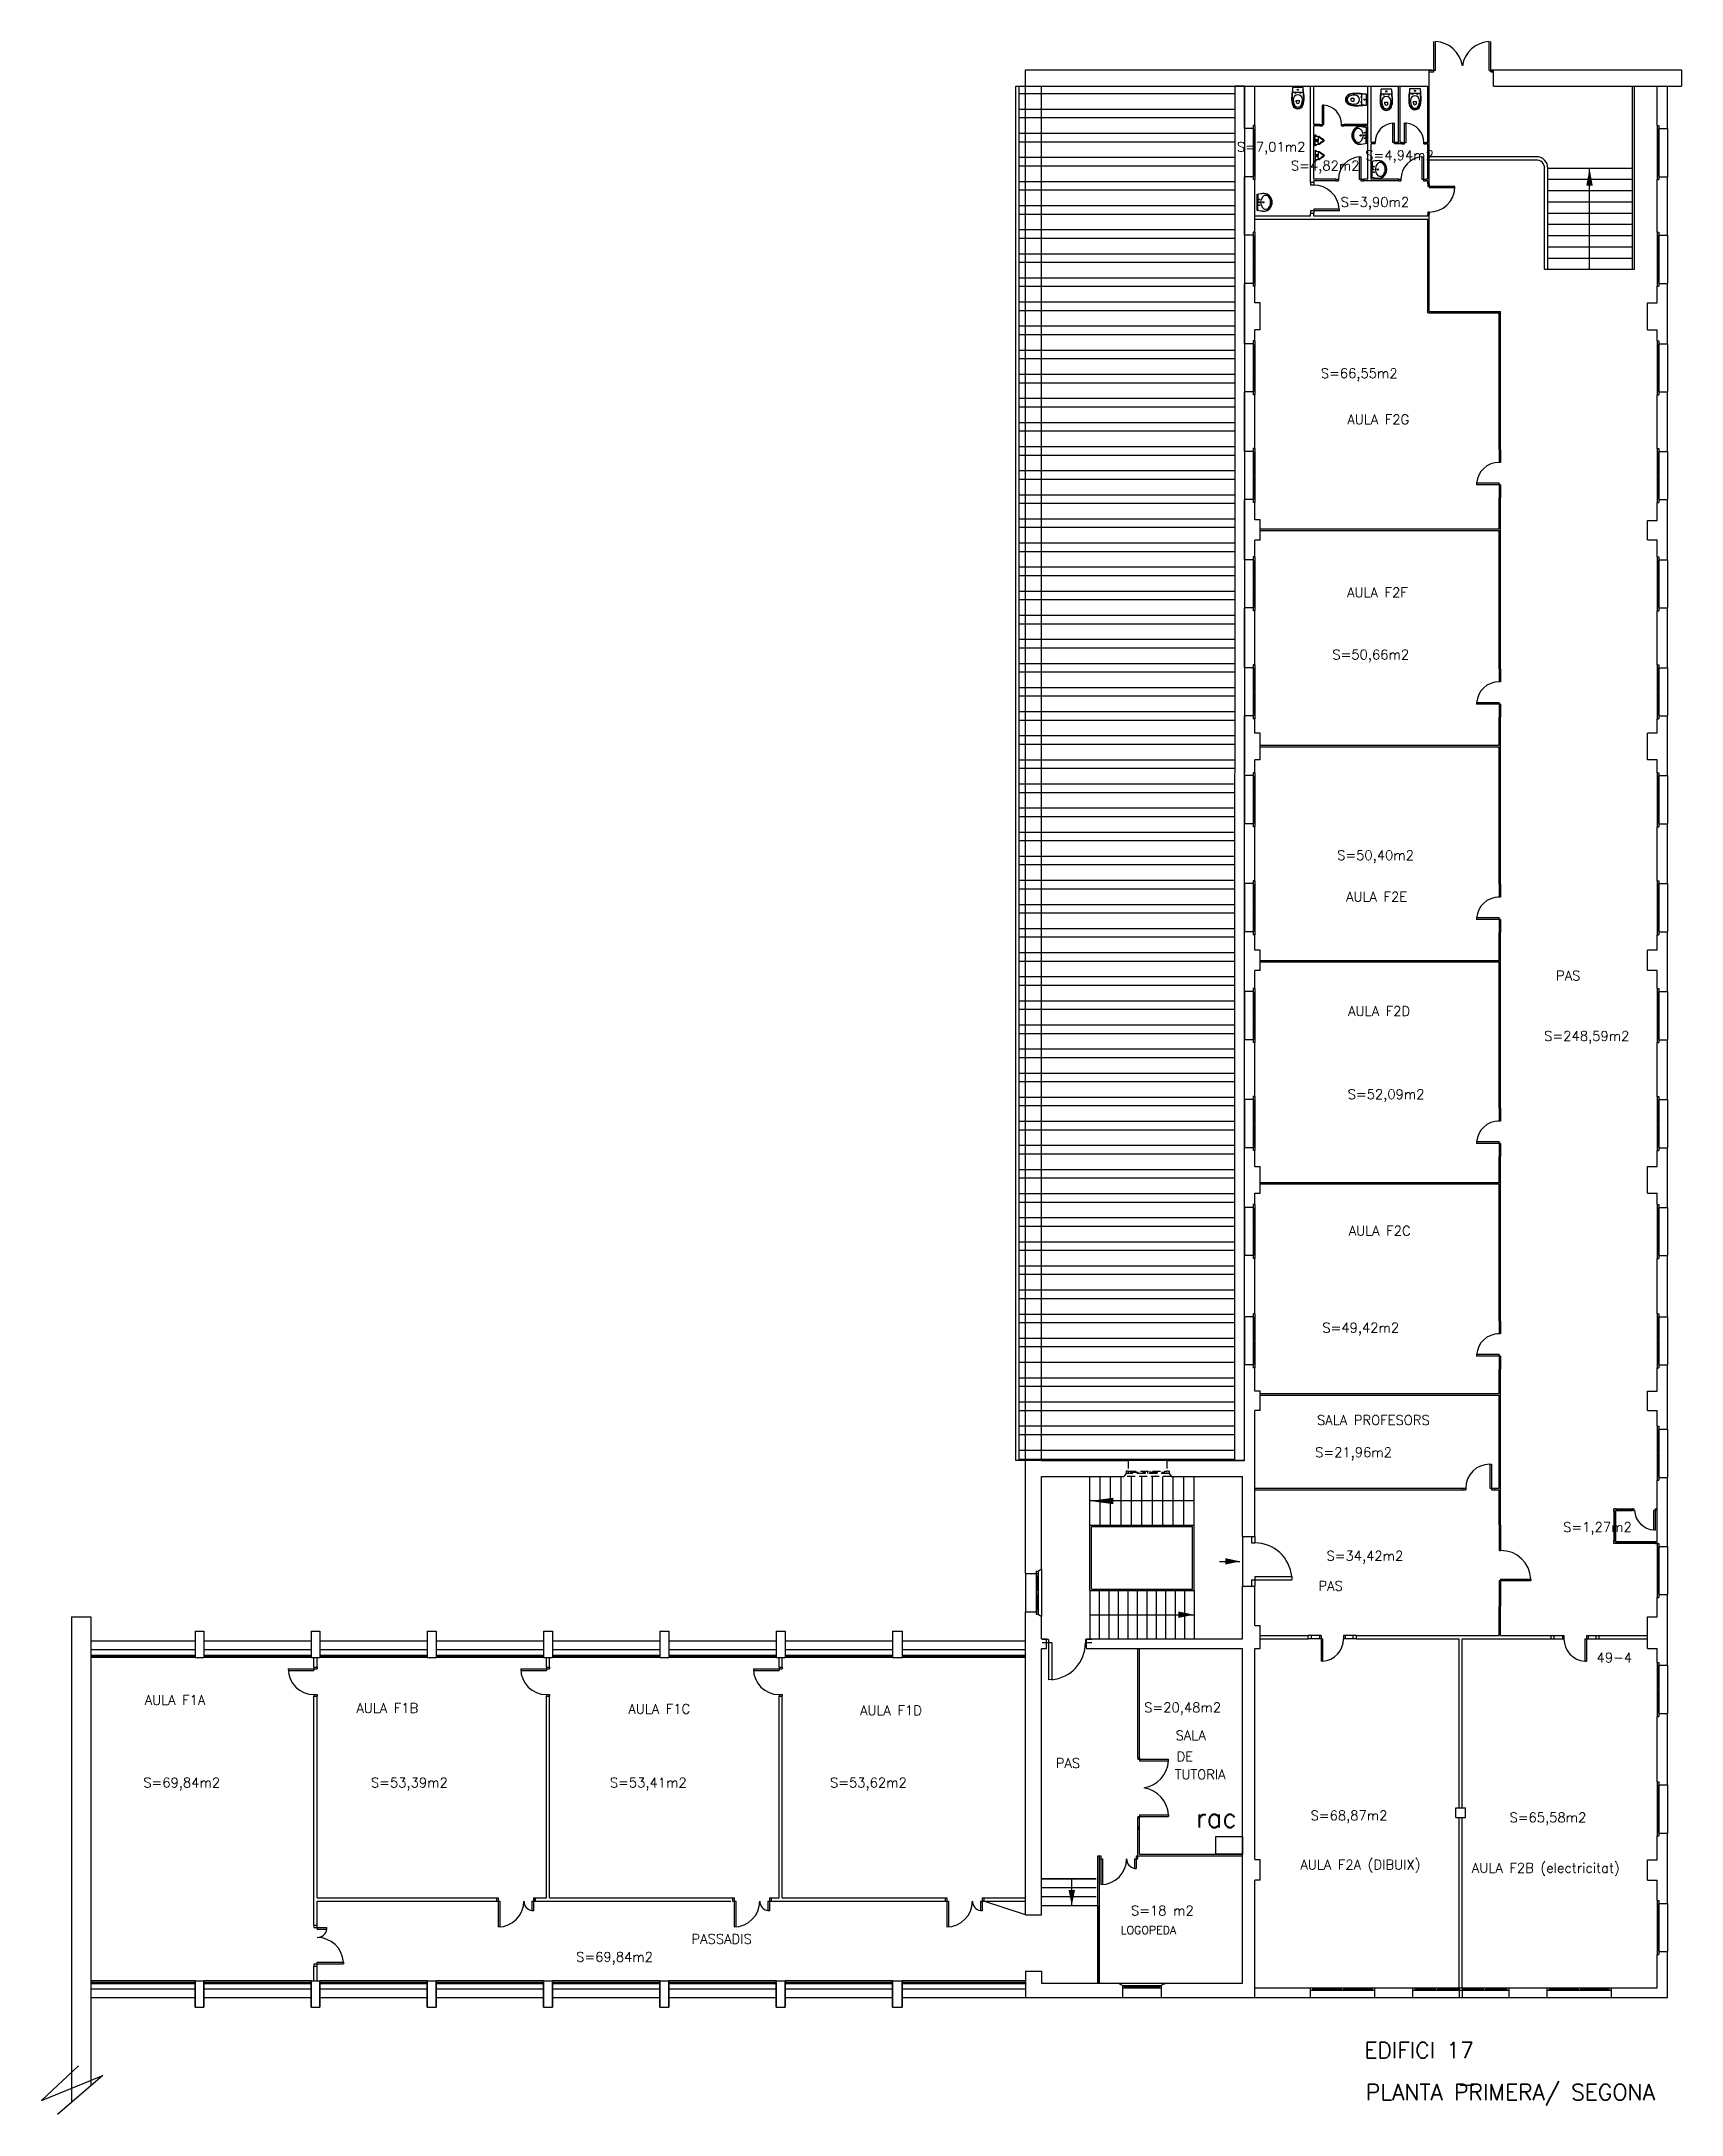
# Model space of a CAD drawing. Extents: x 546 to 754, y 37 to 203.
# Drawn here: x 700.8 to 751.9, y 121.9 to 186.4 of the extents above; entities that cross this region are included whole.
import ezdxf

# ---------------------------------------------------------------- set-up
doc = ezdxf.new("R2010")
doc.units = 0
doc.header["$MEASUREMENT"] = 0
doc.linetypes.add('PUNTOS', pattern=[0.25, 0, -0.25])
doc.linetypes.add('RAYITAS', pattern=[0.375, 0.25, -0.125])
doc.layers.get('0').update_dxf_attribs({"linetype": 'CONTINUOUS'})
for name, color, linetype in [('CUBIERTA', 7, 'CONTINUOUS'), ('EDUCACIÓ', 7, 'CONTINUOUS'), ('ESCA', 4, 'CONTINUOUS'), ('MURO', 1, 'CONTINUOUS'), ('PUER', 5, 'CONTINUOUS'), ('SANI', 4, 'CONTINUOUS'), ('SUP', 7, 'CONTINUOUS'), ('TABI', 3, 'CONTINUOUS'), ('TEXT', 7, 'CONTINUOUS'), ('VENT', 2, 'CONTINUOUS')]:
    doc.layers.add(name, color=color, linetype=linetype)
doc.styles.add('SIMPLEX', font='simplex.shx')
doc.styles.get("Standard").update_dxf_attribs({"font": 'simplex.shx'})
doc.styles.add('STYLE1', font='SIMPLEX.SHX')

msp = doc.modelspace()

# ---------------------------------------------------------------- texts
at = {"layer": 'EDUCACIÓ'}
msp.add_text('EDIFICI 17', height=0.5, dxfattribs=at).set_placement((741.99, 123.625))
at = {"layer": 'MURO', "insert": (749.219, 136.248), "char_height": 0.3, "width": 1.39091, "attachment_point": 1, "style": 'STYLE1'}
msp.add_mtext('49-4', dxfattribs=at)
at = {"layer": 'MURO', "color": 0, "insert": (736.746, 131.408), "char_height": 0.6, "attachment_point": 1, "style": 'STYLE1'}
msp.add_mtext('rac', dxfattribs=at)
at = {"layer": 'MURO', "color": 0, "insert": (734.408, 127.74), "char_height": 0.25, "width": 2.61028, "attachment_point": 1, "style": 'STYLE1'}
msp.add_mtext('LOGOPEDA', dxfattribs=at)
at = {"layer": 'SUP', "style": 'SIMPLEX'}
for s, p in [('S=7,01m2', (738.022, 182.966)), ('S=4,82m2', (739.707, 182.381)), ('S=4,94m2', (742.021, 182.705)), ('S=3,90m2', (741.254, 181.247)), ('S=66,55m2', (740.636, 175.919)), ('S=50,66m2', (740.995, 167.164)), ('S=50,40m2', (741.144, 160.92)), ('S=248,59m2', (747.591, 155.293)), ('S=52,09m2', (741.473, 153.48)), ('S=49,42m2', (740.684, 146.214)), ('S=21,96m2', (740.46, 142.336)), ('S=1,27m2', (748.18, 140.008)), ('S=34,42m2', (740.812, 139.114)), ('S=20,48m2', (735.141, 134.394)), ('S=69,84m2', (703.987, 132.056)), ('S=53,39m2', (711.073, 132.056)), ('S=53,41m2', (718.508, 132.056)), ('S=53,62m2', (725.36, 132.056)), ('S=68,87m2', (740.319, 131.033)), ('S=65,58m2', (746.509, 130.971)), ('S=18 m2', (734.728, 128.074)), ('S=69,84m2', (717.458, 126.632))]:
    msp.add_text(s, height=0.3, dxfattribs=at).set_placement(p)
at = {"layer": 'TEXT', "style": 'SIMPLEX'}
for s, p in [('AULA F2G ', (741.461, 174.483)), ('AULA F2F', (741.453, 169.097)), ('AULA F2E', (741.421, 159.626)), ('AULA F2D', (741.486, 156.066)), ('AULA F2C', (741.504, 149.23))]:
    msp.add_text(s, height=0.3, dxfattribs=at).set_placement(p)
at = {"layer": 'TEXT'}
for s, height, p in [('PAS', 0.3, (747.956, 157.172)), ('SALA PROFESORS', 0.3, (740.518, 143.339)), ('PAS', 0.3, (740.565, 138.178)), ('AULA F1A', 0.3, (704.029, 134.625)), ('AULA F1B', 0.3, (710.617, 134.375)), ('AULA F1C', 0.3, (719.082, 134.351)), ('AULA F1D', 0.3, (726.294, 134.302)), ('SALA', 0.3, (736.118, 133.525)), ('PAS', 0.3, (732.386, 132.663)), ('DE', 0.3, (736.147, 132.868)), ('TUTORIA', 0.3, (736.093, 132.309)), ('AULA F2A (DIBUIX)', 0.3, (739.999, 129.503)), ('AULA F2B (electricitat)', 0.3, (745.337, 129.401)), ('PASSADIS', 0.3, (721.048, 127.191)), ('PLANTA PRIMERA/ SEGONA', 0.5, (742.04, 122.32))]:
    msp.add_text(s, height=height, dxfattribs=at).set_placement(p)

# ---------------------------------------------------------------- blocks, each defined once
blk = doc.blocks.new('012214')
for p, q in [((-0.17, -0.069), (-0.17, -0.137)), ((0.157, -0.15), (-0.157, -0.15)), ((-0.142, -0.364), (-0.142, -0.382)), ((-0.048, -0.45), (-0.048, -0.399)), ((-0.048, -0.399), (0.048, -0.399)), ((0.048, -0.45), (0.048, -0.399)), ((0.142, -0.364), (0.142, -0.382)), ((0.17, -0.069), (0.17, -0.137))]:
    blk.add_line(p, q)
blk.add_lwpolyline([(-0.194, -0.319, 0.110146), (-0.157, -0.554), (-0.157, -0.554, 0.304782), (0, -0.66, 0.304782), (0.157, -0.554), (0.157, -0.554, 0.110146), (0.194, -0.319, 0.041219), (0.17, -0.069), (0.17, -0.013, 0.414214), (0.157, 0), (-0.157, 0, 0.414214), (-0.17, -0.013), (-0.17, -0.069, 0.041219)], format="xyb", close=True)
for centre, radius in [((-0.078, -0.175), 0.00713), ((0, -0.067), 0.0184), ((0.078, -0.175), 0.00713)]:
    blk.add_circle(centre, radius)
for centre, radius, start, end in [((0.35, -0.355), 0.533, 176.27987, 201.46095), ((1.333, -0.339), 1.515, 172.52549, 179.27326), ((-0.157, -0.137), 0.013, 180, 270), ((0, -0.49), 0.158, 202.0194, 270), ((0, -0.367), 0.142, 90, 178.9278), ((0.35, -0.355), 0.493, 183.20758, 201.46095), ((0, -0.49), 0.118, 202.0194, 270), ((0, -0.45), 0.048, 180, 0), ((0, -0.367), 0.142, 1.0722, 90), ((0, -0.49), 0.118, 270, 337.9806), ((0, -0.49), 0.158, 270, 337.9806), ((-0.35, -0.355), 0.493, 338.53905, 356.79242), ((-0.35, -0.355), 0.533, 338.53905, 3.72013), ((0.157, -0.137), 0.013, 270, 0), ((-1.333, -0.339), 1.515, 0.72674, 7.47451)]:
    blk.add_arc(centre, radius, start, end)
blk = doc.blocks.new('012306')
for p, q in [((-0.115, -0.02), (-0.144, -0.02)), ((-0.085, -0.086), (0, -0.086)), ((-0.07, -0.089), (0, -0.089)), ((-0.03, -0.224), (-0.027, -0.23)), ((0.085, -0.086), (0, -0.086)), ((0.07, -0.089), (0, -0.089)), ((0.03, -0.224), (0.027, -0.23)), ((0.144, -0.02), (0.115, -0.02)), ((0.144, -0.02), (0.141, -0.021))]:
    blk.add_line(p, q)
blk.add_lwpolyline([(0.141, -0.021, 0.380597), (0.135, -0.033, -0.047398), (0.119, -0.129, -0.115823), (0.112, -0.143, 0.053903), (0.04, -0.25, -0.250164), (0, -0.27, -0.250164), (-0.04, -0.25, 0.053903), (-0.112, -0.143, -0.115823), (-0.119, -0.129, -0.047398), (-0.135, -0.033, 0.380597), (-0.141, -0.021), (-0.144, -0.02), (-0.172, -0.02), (-0.172, 0), (0, 0), (0.172, 0), (0.172, -0.02), (0.144, -0.02)], format="xyb")
for centre, radius, start, end in [((-0.085, -0.121), 0.0355, 90, 191.91245), ((0.379, 0.004), 0.515, 194.93997, 195.38727), ((-0.07, -0.119), 0.0303, 89.99999, 214.90938), ((-0.289, -0.349), 0.288, 25.8844, 47.64942), ((0, -0.045), 0.0308, 90, 270), ((-0.001, -0.223), 0.0274, 196.60788, 272.04813), ((0, -0.045), 0.02, 90, 270), ((0, -0.045), 0.0112, 90, 270), ((0, -0.045), 0.0308, 270, 90), ((0, -0.045), 0.02, 270, 90), ((0, -0.045), 0.0112, 270, 90), ((0.001, -0.223), 0.0274, 267.95187, 343.39212), ((0.289, -0.349), 0.288, 132.35058, 154.1156), ((0.07, -0.119), 0.0303, 325.09062, 90.00001), ((0.085, -0.121), 0.0355, 348.08755, 90), ((-0.379, 0.004), 0.515, 344.61273, 345.06003)]:
    blk.add_arc(centre, radius, start, end)
blk = doc.blocks.new('012202')
for p in [(-0.272, -0.018), (0.272, -0.018)]:
    blk.add_line(p, (0, -0.018))
for points in [[(-0.287, 0), (0, 0), (0.287, 0, -0.039254), (0.325, -0.252, -0.116909), (0.301, -0.352, -0.10431), (0.23, -0.442, -0.090349), (0.127, -0.499, -0.082466), (0, -0.52, -0.082466), (-0.127, -0.499, -0.090349), (-0.23, -0.442, -0.10431), (-0.301, -0.352, -0.116909), (-0.325, -0.252, -0.039253)], [(0, -0.13, 0.071062), (-0.097, -0.144, 0.08261), (-0.173, -0.181, 0.106794), (-0.228, -0.24, 0.133732), (-0.245, -0.302, 0.133732), (-0.228, -0.365, 0.106794), (-0.173, -0.424, 0.08261), (-0.097, -0.461, 0.071062), (0, -0.475, 0.071062), (0.097, -0.461, 0.08261), (0.173, -0.424, 0.106794), (0.228, -0.365, 0.133732), (0.245, -0.302, 0.133732), (0.228, -0.24, 0.106794), (0.173, -0.181, 0.08261), (0.097, -0.144, 0.071062)]]:
    blk.add_lwpolyline(points, format="xyb", close=True)
for points in [[(-0.314, -0.252, 0.116445), (-0.292, -0.347, 0.10431), (-0.223, -0.433, 0.090349), (-0.124, -0.489, 0.082466), (0, -0.509, 0.082466)], [(0.314, -0.252, -0.116445), (0.291, -0.347, -0.10431), (0.223, -0.433, -0.090349), (0.123, -0.489, -0.082466), (0, -0.509, -0.082466)]]:
    blk.add_lwpolyline(points, format="xyb")
at = {"linetype": 'PUNTOS'}
for centre in [(-0.1, -0.07), (0.1, -0.07)]:
    blk.add_circle(centre, 0.015, dxfattribs=at)
for centre, radius in [((0, -0.215), 0.023), ((0, -0.065), 0.0175)]:
    blk.add_circle(centre, radius)
for centre, radius, start, end in [((-1.297, -0.368), 1.615, 4.10406, 13.18545), ((1.297, -0.369), 1.615, 166.80387, 175.885), ((-0.272, -0.027), 0.00914, 90, 167.78535), ((0.272, -0.027), 0.00914, 12.21465, 90)]:
    blk.add_arc(centre, radius, start, end)

# ---------------------------------------------------------------- linework, layer by layer
at = {"color": 0}
for p, q in [((731.244, 184.775), (737.964, 184.775)), ((731.244, 184.29), (737.964, 184.29)), ((731.244, 184.025), (737.964, 184.025)), ((731.244, 183.54), (737.963, 183.54)), ((731.244, 183.275), (737.963, 183.275)), ((731.244, 182.79), (737.963, 182.79)), ((731.244, 182.525), (737.963, 182.525)), ((731.244, 182.04), (737.963, 182.04)), ((731.244, 181.775), (737.963, 181.775)), ((731.244, 181.29), (737.963, 181.29)), ((731.244, 181.025), (737.963, 181.025)), ((731.244, 180.54), (737.963, 180.54)), ((731.244, 180.275), (737.962, 180.275)), ((731.244, 179.79), (737.962, 179.79)), ((731.244, 179.525), (737.962, 179.525)), ((731.244, 179.04), (737.962, 179.04)), ((731.244, 178.775), (737.962, 178.775)), ((731.244, 178.29), (737.962, 178.29)), ((731.244, 178.025), (737.962, 178.025)), ((731.244, 177.54), (737.962, 177.54)), ((731.244, 177.275), (737.962, 177.275)), ((731.244, 176.79), (737.961, 176.79)), ((731.244, 176.525), (737.961, 176.525)), ((731.244, 176.04), (737.961, 176.04)), ((731.244, 175.775), (737.961, 175.775)), ((731.244, 175.29), (737.961, 175.29)), ((731.244, 175.025), (737.961, 175.025)), ((731.244, 174.54), (737.961, 174.54)), ((731.244, 174.275), (737.961, 174.275)), ((731.244, 173.79), (737.96, 173.79)), ((731.244, 173.525), (737.96, 173.525)), ((731.244, 173.04), (737.96, 173.04)), ((731.244, 172.775), (737.96, 172.775)), ((731.244, 172.29), (737.96, 172.29)), ((731.244, 172.025), (737.96, 172.025)), ((731.244, 171.54), (737.96, 171.54)), ((731.244, 171.275), (737.96, 171.275)), ((731.244, 170.79), (737.96, 170.79)), ((731.244, 170.525), (737.959, 170.525)), ((731.244, 170.04), (737.959, 170.04)), ((731.244, 169.775), (737.959, 169.775)), ((731.244, 169.29), (737.959, 169.29)), ((731.244, 169.025), (737.959, 169.025)), ((731.244, 168.54), (737.959, 168.54)), ((731.244, 168.275), (737.959, 168.275)), ((731.244, 167.79), (737.959, 167.79)), ((731.244, 167.525), (737.959, 167.525)), ((731.244, 167.04), (737.958, 167.04)), ((731.244, 166.775), (737.958, 166.775)), ((731.244, 166.29), (737.958, 166.29)), ((731.244, 166.025), (737.958, 166.025)), ((731.244, 165.54), (737.958, 165.54)), ((731.244, 165.275), (737.958, 165.275)), ((731.244, 164.79), (737.958, 164.79)), ((731.244, 164.525), (737.958, 164.525)), ((731.244, 164.04), (737.958, 164.04)), ((731.244, 163.775), (737.957, 163.775)), ((731.244, 163.29), (737.957, 163.29)), ((731.244, 163.025), (737.957, 163.025)), ((731.244, 162.54), (737.957, 162.54)), ((731.244, 162.275), (737.957, 162.275)), ((731.244, 161.79), (737.957, 161.79)), ((731.244, 161.525), (737.957, 161.525)), ((731.244, 161.04), (737.957, 161.04)), ((731.244, 160.775), (737.957, 160.775)), ((731.244, 160.29), (737.956, 160.29)), ((731.244, 160.025), (737.956, 160.025)), ((731.244, 159.54), (737.956, 159.54)), ((731.244, 159.275), (737.956, 159.275)), ((731.244, 158.79), (737.956, 158.79)), ((731.244, 158.525), (737.956, 158.525)), ((731.244, 158.04), (737.956, 158.04)), ((731.244, 157.775), (737.956, 157.775)), ((731.244, 157.29), (737.956, 157.29)), ((731.244, 157.025), (737.955, 157.025)), ((731.244, 156.54), (737.955, 156.54)), ((731.244, 156.275), (737.955, 156.275)), ((731.244, 155.79), (737.955, 155.79)), ((731.244, 155.525), (737.955, 155.525)), ((731.244, 155.04), (737.955, 155.04)), ((731.244, 154.775), (737.955, 154.775)), ((731.244, 154.29), (737.955, 154.29)), ((731.244, 154.025), (737.955, 154.025)), ((731.244, 153.54), (737.954, 153.54)), ((731.244, 153.275), (737.954, 153.275)), ((731.244, 152.79), (737.954, 152.79)), ((731.244, 152.525), (737.954, 152.525)), ((731.244, 152.04), (737.954, 152.04)), ((731.244, 151.775), (737.954, 151.775)), ((731.244, 151.29), (737.954, 151.29)), ((731.244, 151.025), (737.954, 151.025)), ((731.244, 150.54), (737.953, 150.54)), ((731.244, 150.275), (737.953, 150.275)), ((731.244, 149.79), (737.953, 149.79)), ((731.244, 149.525), (737.953, 149.525)), ((731.244, 149.04), (737.953, 149.04)), ((731.244, 148.775), (737.953, 148.775)), ((731.244, 148.29), (737.953, 148.29)), ((731.244, 148.025), (737.953, 148.025)), ((731.244, 147.54), (737.953, 147.54)), ((731.244, 147.275), (737.952, 147.275)), ((731.244, 146.79), (737.952, 146.79)), ((731.244, 146.525), (737.952, 146.525)), ((731.244, 146.04), (737.952, 146.04)), ((731.244, 145.775), (737.952, 145.775)), ((731.244, 145.29), (737.952, 145.29)), ((731.243, 144.805), (737.952, 144.805)), ((731.243, 144.54), (737.952, 144.54)), ((731.243, 144.055), (737.952, 144.055)), ((731.243, 143.79), (737.951, 143.79)), ((731.243, 143.305), (737.951, 143.305)), ((731.243, 143.04), (737.951, 143.04)), ((731.243, 142.555), (737.951, 142.555)), ((731.244, 142.267), (737.952, 142.267))]:
    msp.add_line(p, q, dxfattribs=at)
at = {"layer": 'CUBIERTA'}
for p, q in [((731.144, 142.231), (731.144, 185.006)), ((731.144, 185.006), (731.244, 185.006)), ((731.244, 185.006), (737.964, 185.006)), ((731.244, 142.231), (731.244, 185.006)), ((737.964, 185.006), (737.951, 142.231)), ((738.264, 185.006), (737.964, 185.006)), ((738.264, 185.006), (738.251, 142.231)), ((738.251, 142.231), (731.144, 142.231))]:
    msp.add_line(p, q, dxfattribs=at)
at = {"layer": 'ESCA'}
for p, q in [((750.334, 179.306), (750.334, 185.016)), ((750.404, 179.306), (750.404, 185.016)), ((747.346, 182.806), (744.014, 182.806)), ((747.332, 182.705), (744.014, 182.705)), ((747.108, 182.705), (747.108, 182.705)), ((747.597, 179.306), (747.597, 182.468)), ((747.704, 182.456), (750.334, 182.456)), ((747.704, 179.306), (747.704, 182.456)), ((747.704, 182.106), (750.334, 182.106)), ((749, 179.306), (749, 182.456)), ((747.704, 181.756), (750.334, 181.756)), ((747.704, 181.406), (750.334, 181.406)), ((747.704, 181.056), (750.334, 181.056)), ((747.704, 180.706), (750.334, 180.706)), ((747.704, 180.356), (750.334, 180.356)), ((747.704, 180.006), (750.334, 180.006)), ((747.704, 179.656), (750.334, 179.656)), ((747.597, 179.306), (750.404, 179.306)), ((733.444, 140.211), (733.444, 141.731)), ((733.769, 140.211), (733.769, 141.731)), ((734.094, 140.211), (734.094, 141.731)), ((734.419, 140.211), (734.419, 141.731)), ((734.744, 140.211), (734.744, 141.731)), ((735.069, 140.211), (735.069, 141.731)), ((735.394, 140.211), (735.394, 141.731)), ((735.719, 140.211), (735.719, 141.731)), ((736.044, 140.211), (736.044, 141.731)), ((736.369, 140.211), (736.369, 141.731)), ((736.694, 140.211), (736.694, 141.731)), ((736.694, 140.971), (733.444, 140.971)), ((733.444, 138.181), (733.444, 140.211)), ((736.694, 140.211), (733.444, 140.211)), ((733.494, 138.231), (733.494, 140.161)), ((736.644, 140.161), (733.494, 140.161)), ((736.644, 138.231), (736.644, 140.161)), ((736.694, 138.181), (736.694, 140.211)), ((738.194, 139.866), (738.194, 138.316)), ((737.478, 139.091), (738.12, 139.091)), ((733.444, 138.181), (733.444, 136.681)), ((733.444, 138.181), (736.694, 138.181)), ((733.494, 138.231), (736.644, 138.231)), ((733.739, 138.181), (733.739, 136.681)), ((734.035, 138.181), (734.035, 136.681)), ((734.33, 138.181), (734.33, 136.681)), ((734.626, 138.181), (734.626, 136.681)), ((734.921, 138.181), (734.921, 136.681)), ((735.217, 138.181), (735.217, 136.681)), ((735.512, 138.181), (735.512, 136.681)), ((735.807, 138.181), (735.807, 136.681)), ((736.103, 138.181), (736.103, 136.681)), ((736.398, 138.181), (736.398, 136.681)), ((736.694, 138.181), (736.694, 136.681)), ((733.444, 137.431), (736.694, 137.431)), ((733.641, 129.21), (731.944, 129.21)), ((733.641, 128.93), (731.944, 128.93)), ((733.641, 128.65), (731.944, 128.65)), ((733.691, 128.37), (731.944, 128.37))]:
    msp.add_line(p, q, dxfattribs=at)
for points in [[(749, 182.456, 0, 0.2, 0), (749, 181.908, 0.2, 0.2, 0)], [(733.444, 140.971, 0, 0.2, 0), (734.177, 140.971, 0.2, 0.2, 0)], [(738.12, 139.091, 0, 0.2, 0), (737.667, 139.091, 0.2, 0.2, 0)], [(736.694, 137.431, 0, 0.2, 0), (736.202, 137.431, 0.2, 0.2, 0)], [(732.886, 128.37, 0, 0.2, 0), (732.886, 128.861, 0.2, 0.2, 0)]]:
    msp.add_lwpolyline(points, format="xyseb", dxfattribs=at)
for radius, end in [(0.25, 94.94596), (0.35, 91.33898)]:
    msp.add_arc((747.354, 182.456), radius, 0, end, dxfattribs=at)
at = {"layer": 'MURO'}
for p, q in [((731.444, 185.516), (744.084, 185.516)), ((731.444, 138.716), (731.444, 185.516)), ((744.014, 185.006), (744.014, 185.516)), ((745.944, 185.516), (751.864, 185.516)), ((746.014, 185.006), (746.014, 185.516)), ((751.864, 185.516), (751.864, 185.006)), ((731.944, 142.231), (731.944, 185.006)), ((731.944, 185.006), (744.014, 185.006)), ((738.264, 183.686), (738.264, 185.016)), ((738.584, 183.776), (738.584, 185.016)), ((746.014, 185.006), (751.864, 185.006)), ((751.104, 183.776), (751.104, 185.006)), ((751.424, 183.686), (751.424, 185.006)), ((738.534, 183.686), (738.264, 183.686)), ((738.584, 183.776), (738.534, 183.776)), ((738.534, 183.776), (738.534, 183.686)), ((751.104, 183.776), (751.154, 183.776)), ((751.154, 183.776), (751.154, 183.686)), ((751.154, 183.686), (751.424, 183.686)), ((738.534, 182.186), (738.264, 182.186)), ((738.264, 180.366), (738.264, 182.186)), ((738.534, 182.186), (738.534, 182.096)), ((738.584, 182.096), (738.534, 182.096)), ((738.584, 180.456), (738.584, 182.096)), ((751.104, 182.096), (751.154, 182.096)), ((751.104, 180.456), (751.104, 182.096)), ((751.154, 182.186), (751.154, 182.096)), ((751.154, 182.186), (751.424, 182.186)), ((751.424, 180.366), (751.424, 182.186)), ((738.534, 180.366), (738.264, 180.366)), ((738.534, 180.456), (738.534, 180.366)), ((738.584, 180.456), (738.534, 180.456)), ((751.104, 180.456), (751.154, 180.456)), ((751.154, 180.456), (751.154, 180.366)), ((751.154, 180.366), (751.424, 180.366)), ((738.534, 178.866), (738.264, 178.866)), ((738.264, 176.986), (738.264, 178.866)), ((738.534, 178.866), (738.534, 178.776)), ((738.584, 178.776), (738.534, 178.776)), ((738.584, 178.266), (738.584, 178.776)), ((751.104, 178.266), (751.104, 178.776)), ((751.104, 178.776), (751.154, 178.776)), ((751.154, 178.866), (751.424, 178.866)), ((751.154, 178.866), (751.154, 178.776)), ((751.424, 176.986), (751.424, 178.866)), ((738.744, 178.266), (738.584, 178.266)), ((738.744, 177.416), (738.744, 178.266)), ((750.804, 177.416), (750.804, 178.266)), ((750.804, 178.266), (751.104, 178.266)), ((738.534, 176.986), (738.264, 176.986)), ((738.534, 177.076), (738.534, 176.986)), ((738.584, 177.076), (738.534, 177.076)), ((738.744, 177.416), (738.584, 177.416)), ((738.584, 177.076), (738.584, 177.416)), ((750.804, 177.416), (751.104, 177.416)), ((751.104, 177.076), (751.104, 177.416)), ((751.104, 177.076), (751.154, 177.076)), ((751.154, 177.076), (751.154, 176.986)), ((751.154, 176.986), (751.424, 176.986)), ((738.534, 175.486), (738.264, 175.486)), ((738.264, 173.636), (738.264, 175.486)), ((738.534, 175.486), (738.534, 175.396)), ((738.584, 175.396), (738.534, 175.396)), ((738.584, 173.726), (738.584, 175.396)), ((751.104, 173.726), (751.104, 175.396)), ((751.104, 175.396), (751.154, 175.396)), ((751.154, 175.486), (751.154, 175.396)), ((751.154, 175.486), (751.424, 175.486)), ((751.424, 173.636), (751.424, 175.486)), ((738.534, 173.636), (738.264, 173.636)), ((738.534, 173.726), (738.534, 173.636)), ((738.584, 173.726), (738.534, 173.726)), ((751.104, 173.726), (751.154, 173.726)), ((751.154, 173.726), (751.154, 173.636)), ((751.154, 173.636), (751.424, 173.636)), ((738.534, 172.136), (738.264, 172.136)), ((738.264, 170.266), (738.264, 172.136)), ((738.534, 172.136), (738.534, 172.046)), ((738.584, 172.046), (738.534, 172.046)), ((738.584, 171.506), (738.584, 172.046)), ((751.104, 171.486), (751.104, 172.046)), ((751.104, 172.046), (751.154, 172.046)), ((751.154, 172.136), (751.424, 172.136)), ((751.154, 172.136), (751.154, 172.046)), ((751.424, 170.266), (751.424, 172.136)), ((738.744, 171.506), (738.584, 171.506)), ((738.744, 170.876), (738.744, 171.506)), ((750.804, 170.886), (750.804, 171.486)), ((750.804, 171.486), (751.104, 171.486)), ((738.534, 170.356), (738.534, 170.266)), ((738.584, 170.356), (738.534, 170.356)), ((738.744, 170.876), (738.584, 170.876)), ((738.584, 170.356), (738.584, 170.876)), ((750.804, 170.886), (751.104, 170.886)), ((751.104, 170.356), (751.104, 170.886)), ((751.104, 170.356), (751.154, 170.356)), ((751.154, 170.356), (751.154, 170.266)), ((738.534, 170.266), (738.264, 170.266)), ((751.154, 170.266), (751.424, 170.266)), ((738.534, 168.766), (738.264, 168.766)), ((738.264, 166.906), (738.264, 168.766)), ((738.534, 168.766), (738.534, 168.676)), ((738.584, 168.676), (738.534, 168.676)), ((738.584, 166.996), (738.584, 168.676)), ((751.104, 168.676), (751.154, 168.676)), ((751.104, 166.996), (751.104, 168.676)), ((751.154, 168.766), (751.424, 168.766)), ((751.154, 168.766), (751.154, 168.676)), ((751.424, 166.906), (751.424, 168.766)), ((738.534, 166.906), (738.264, 166.906)), ((738.584, 166.996), (738.534, 166.996)), ((738.534, 166.996), (738.534, 166.906)), ((751.104, 166.996), (751.154, 166.996)), ((751.154, 166.996), (751.154, 166.906)), ((751.154, 166.906), (751.424, 166.906)), ((738.534, 165.406), (738.264, 165.406)), ((738.264, 163.546), (738.264, 165.406)), ((738.534, 165.406), (738.534, 165.316)), ((738.584, 165.316), (738.534, 165.316)), ((738.584, 164.866), (738.584, 165.316)), ((751.104, 164.866), (751.104, 165.316)), ((751.104, 165.316), (751.154, 165.316)), ((751.154, 165.406), (751.424, 165.406)), ((751.154, 165.406), (751.154, 165.316)), ((751.424, 163.546), (751.424, 165.406)), ((738.744, 164.866), (738.584, 164.866)), ((738.744, 164.036), (738.744, 164.866)), ((751.104, 164.866), (750.804, 164.866)), ((750.804, 164.036), (750.804, 164.866)), ((738.744, 164.036), (738.584, 164.036)), ((738.584, 163.636), (738.584, 164.036)), ((751.104, 164.036), (750.804, 164.036)), ((751.104, 163.636), (751.104, 164.036)), ((738.534, 163.546), (738.264, 163.546)), ((738.534, 163.636), (738.534, 163.546)), ((738.584, 163.636), (738.534, 163.636)), ((751.104, 163.636), (751.154, 163.636)), ((751.154, 163.636), (751.154, 163.546)), ((751.154, 163.546), (751.424, 163.546)), ((738.534, 162.046), (738.264, 162.046)), ((738.264, 160.186), (738.264, 162.046)), ((738.534, 162.046), (738.534, 161.956)), ((738.584, 161.956), (738.534, 161.956)), ((738.584, 160.276), (738.584, 161.956)), ((751.104, 160.276), (751.104, 161.956)), ((751.104, 161.956), (751.154, 161.956)), ((751.154, 162.046), (751.154, 161.956)), ((751.154, 162.046), (751.424, 162.046)), ((751.424, 160.186), (751.424, 162.046)), ((738.534, 160.186), (738.264, 160.186)), ((738.584, 160.276), (738.534, 160.276)), ((738.534, 160.276), (738.534, 160.186)), ((751.104, 160.276), (751.154, 160.276)), ((751.154, 160.276), (751.154, 160.186)), ((751.154, 160.186), (751.424, 160.186)), ((738.534, 158.686), (738.264, 158.686)), ((738.264, 156.826), (738.264, 158.686)), ((738.534, 158.686), (738.534, 158.596)), ((738.584, 158.596), (738.534, 158.596)), ((738.584, 158.116), (738.584, 158.596)), ((738.744, 158.116), (738.584, 158.116)), ((738.744, 157.486), (738.744, 158.116)), ((751.104, 158.116), (750.804, 158.116)), ((750.804, 157.486), (750.804, 158.116)), ((751.104, 158.116), (751.104, 158.596)), ((751.104, 158.596), (751.154, 158.596)), ((751.154, 158.686), (751.154, 158.596)), ((751.154, 158.686), (751.424, 158.686)), ((751.424, 156.826), (751.424, 158.686)), ((738.744, 157.486), (738.584, 157.486)), ((738.584, 156.916), (738.584, 157.486)), ((751.104, 157.486), (750.804, 157.486)), ((751.104, 156.916), (751.104, 157.486)), ((738.534, 156.826), (738.264, 156.826)), ((738.534, 156.916), (738.534, 156.826)), ((738.584, 156.916), (738.534, 156.916)), ((751.104, 156.916), (751.154, 156.916)), ((751.154, 156.916), (751.154, 156.826)), ((751.154, 156.826), (751.424, 156.826)), ((738.264, 153.466), (738.264, 155.326)), ((738.534, 155.326), (738.264, 155.326)), ((738.534, 155.326), (738.534, 155.236)), ((738.584, 155.236), (738.534, 155.236)), ((738.584, 153.556), (738.584, 155.236)), ((751.104, 153.556), (751.104, 155.236)), ((751.104, 155.236), (751.154, 155.236)), ((751.154, 155.326), (751.424, 155.326)), ((751.154, 155.326), (751.154, 155.236)), ((751.424, 153.466), (751.424, 155.326)), ((738.534, 153.466), (738.264, 153.466)), ((738.584, 153.556), (738.534, 153.556)), ((738.534, 153.556), (738.534, 153.466)), ((751.104, 153.556), (751.154, 153.556)), ((751.154, 153.556), (751.154, 153.466)), ((751.154, 153.466), (751.424, 153.466)), ((738.534, 151.966), (738.264, 151.966)), ((738.264, 150.106), (738.264, 151.966)), ((738.534, 151.966), (738.534, 151.876)), ((738.584, 151.876), (738.534, 151.876)), ((738.584, 151.376), (738.584, 151.876)), ((751.104, 151.376), (751.104, 151.876)), ((751.104, 151.876), (751.154, 151.876)), ((751.154, 151.966), (751.424, 151.966)), ((751.154, 151.966), (751.154, 151.876)), ((751.424, 150.106), (751.424, 151.966)), ((738.584, 151.376), (738.744, 151.376)), ((738.744, 150.546), (738.744, 151.376)), ((750.804, 151.376), (751.104, 151.376)), ((750.804, 150.546), (750.804, 151.376)), ((750.804, 150.746), (750.804, 151.376)), ((738.584, 150.546), (738.744, 150.546)), ((738.584, 150.196), (738.584, 150.546)), ((750.804, 150.546), (751.104, 150.546)), ((751.104, 150.196), (751.104, 150.546)), ((738.534, 150.106), (738.264, 150.106)), ((738.534, 150.196), (738.534, 150.106)), ((738.584, 150.196), (738.534, 150.196)), ((751.104, 150.196), (751.154, 150.196)), ((751.154, 150.196), (751.154, 150.106)), ((751.154, 150.106), (751.424, 150.106)), ((738.534, 148.606), (738.264, 148.606)), ((738.264, 146.706), (738.264, 148.606)), ((738.534, 148.606), (738.534, 148.516)), ((738.584, 148.516), (738.534, 148.516)), ((738.584, 146.796), (738.584, 148.516)), ((751.104, 146.796), (751.104, 148.516)), ((751.104, 148.516), (751.154, 148.516)), ((751.154, 148.606), (751.154, 148.516)), ((751.154, 148.606), (751.424, 148.606)), ((751.424, 146.706), (751.424, 148.606)), ((738.534, 146.706), (738.264, 146.706)), ((738.584, 146.796), (738.534, 146.796)), ((738.534, 146.796), (738.534, 146.706)), ((751.104, 146.796), (751.154, 146.796)), ((751.154, 146.796), (751.154, 146.706)), ((751.154, 146.706), (751.424, 146.706)), ((738.264, 142.231), (738.264, 145.206)), ((738.534, 145.206), (738.264, 145.206)), ((738.534, 145.206), (738.534, 145.116)), ((751.154, 145.206), (751.154, 145.116)), ((751.154, 145.206), (751.424, 145.206)), ((751.424, 143.206), (751.424, 145.206)), ((738.584, 145.116), (738.534, 145.116)), ((738.584, 144.386), (738.584, 145.116)), ((751.104, 144.386), (751.104, 145.116)), ((751.104, 145.116), (751.154, 145.116)), ((738.744, 144.386), (738.584, 144.386)), ((738.744, 143.786), (738.744, 144.386)), ((750.804, 143.786), (750.804, 144.386)), ((750.804, 144.386), (751.104, 144.386)), ((738.584, 139.866), (738.584, 143.786)), ((738.744, 143.786), (738.584, 143.786)), ((750.804, 143.786), (751.104, 143.786)), ((751.104, 143.296), (751.104, 143.786)), ((751.104, 143.296), (751.154, 143.296)), ((751.154, 143.296), (751.154, 143.206)), ((751.154, 143.206), (751.424, 143.206)), ((731.944, 142.231), (734.644, 142.231)), ((735.844, 142.231), (738.264, 142.231)), ((731.944, 141.731), (734.504, 141.731)), ((731.944, 138.856), (731.944, 141.731)), ((735.984, 141.731), (738.194, 141.731)), ((738.194, 139.866), (738.194, 141.731)), ((751.104, 139.646), (751.104, 141.616)), ((751.104, 141.616), (751.154, 141.616)), ((751.154, 141.706), (751.424, 141.706)), ((751.154, 141.706), (751.154, 141.616)), ((751.424, 139.556), (751.424, 141.706)), ((738.194, 139.866), (738.584, 139.866)), ((751.104, 139.646), (751.154, 139.646)), ((751.154, 139.646), (751.154, 139.556)), ((751.154, 139.556), (751.424, 139.556)), ((731.774, 138.786), (731.844, 138.786)), ((731.774, 138.786), (731.774, 138.716)), ((731.844, 138.786), (731.944, 138.856)), ((731.444, 138.716), (731.774, 138.716)), ((738.194, 138.316), (738.584, 138.316)), ((738.194, 136.681), (738.194, 138.316)), ((738.584, 137.096), (738.584, 138.316)), ((731.444, 128.086), (731.444, 137.516)), ((731.444, 137.516), (731.774, 137.516)), ((731.774, 137.516), (731.774, 137.446)), ((731.774, 137.446), (731.844, 137.446)), ((731.844, 137.446), (731.944, 137.376)), ((751.104, 137.366), (751.104, 137.966)), ((751.104, 137.966), (751.154, 137.966)), ((751.154, 138.056), (751.424, 138.056)), ((751.154, 138.056), (751.154, 137.966)), ((751.424, 135.856), (751.424, 138.056)), ((701.754, 137.366), (702.354, 137.366)), ((701.754, 137.366), (701.754, 122.251)), ((702.354, 137.366), (702.354, 122.768)), ((705.599, 136.916), (705.869, 136.916)), ((705.599, 136.916), (705.599, 136.096)), ((705.869, 136.916), (705.869, 136.096)), ((709.209, 136.916), (709.484, 136.916)), ((709.209, 136.916), (709.209, 136.096)), ((709.484, 136.916), (709.484, 136.096)), ((712.824, 136.916), (713.104, 136.916)), ((712.824, 136.916), (712.824, 136.096)), ((713.104, 136.916), (713.104, 136.096)), ((716.444, 136.916), (716.724, 136.916)), ((716.444, 136.916), (716.444, 136.096)), ((716.724, 136.916), (716.724, 136.096)), ((720.064, 136.916), (720.344, 136.916)), ((720.064, 136.916), (720.064, 136.096)), ((720.344, 136.916), (720.344, 136.096)), ((723.684, 136.916), (723.964, 136.916)), ((723.684, 136.916), (723.684, 136.096)), ((723.964, 136.916), (723.964, 136.096)), ((727.304, 136.916), (727.604, 136.916)), ((727.304, 136.916), (727.304, 136.096)), ((727.604, 136.916), (727.604, 136.096)), ((731.944, 136.681), (731.944, 137.376)), ((738.584, 137.096), (738.744, 137.096)), ((738.744, 136.381), (738.744, 137.096)), ((750.804, 136.381), (750.804, 137.366)), ((750.804, 137.366), (751.104, 137.366)), ((750.804, 136.816), (750.804, 136.866)), ((731.944, 136.681), (732.094, 136.681)), ((731.944, 136.381), (732.094, 136.381)), ((731.944, 128.086), (731.944, 136.381)), ((732.094, 136.381), (732.094, 136.681)), ((733.344, 136.681), (738.194, 136.681)), ((733.344, 136.381), (733.344, 136.681)), ((733.344, 136.381), (738.194, 136.381)), ((738.194, 125.966), (738.194, 136.381)), ((738.584, 129.816), (738.584, 136.381)), ((738.584, 136.381), (738.744, 136.381)), ((750.804, 136.381), (751.104, 136.381)), ((751.104, 135.946), (751.104, 136.381)), ((705.599, 136.096), (705.869, 136.096)), ((709.209, 136.096), (709.484, 136.096)), ((712.824, 136.096), (713.104, 136.096)), ((716.444, 136.096), (716.724, 136.096)), ((720.064, 136.096), (720.344, 136.096)), ((723.684, 136.096), (723.964, 136.096)), ((727.304, 136.096), (727.604, 136.096)), ((751.104, 135.946), (751.154, 135.946)), ((751.154, 135.946), (751.154, 135.856)), ((751.154, 135.856), (751.424, 135.856)), ((751.104, 132.226), (751.104, 134.266)), ((751.104, 134.266), (751.154, 134.266)), ((751.154, 134.356), (751.154, 134.266)), ((751.154, 134.356), (751.424, 134.356)), ((751.424, 132.136), (751.424, 134.356)), ((751.104, 132.226), (751.154, 132.226)), ((751.154, 132.226), (751.154, 132.136)), ((751.154, 132.136), (751.424, 132.136)), ((744.839, 131.416), (745.139, 131.416)), ((744.839, 131.116), (744.839, 131.416)), ((744.839, 131.116), (745.139, 131.116)), ((745.139, 131.116), (745.139, 131.416)), ((751.104, 129.803), (751.104, 130.546)), ((751.104, 130.546), (751.154, 130.546)), ((751.154, 130.636), (751.154, 130.546)), ((751.154, 130.636), (751.424, 130.636)), ((751.424, 128.446), (751.424, 130.636)), ((738.584, 129.816), (738.744, 129.816)), ((738.744, 129.165), (738.744, 129.816)), ((750.804, 129.165), (750.804, 129.803)), ((750.804, 129.803), (751.104, 129.803)), ((738.584, 125.516), (738.584, 129.165)), ((738.744, 129.165), (738.584, 129.165)), ((750.804, 129.165), (751.104, 129.165)), ((751.104, 128.536), (751.104, 129.165)), ((751.104, 128.536), (751.154, 128.536)), ((751.154, 128.536), (751.154, 128.446)), ((751.154, 128.446), (751.424, 128.446)), ((731.444, 128.086), (731.944, 128.086)), ((751.104, 125.816), (751.104, 126.856)), ((751.104, 126.856), (751.154, 126.856)), ((751.154, 126.946), (751.154, 126.856)), ((751.154, 126.946), (751.424, 126.946)), ((751.424, 125.516), (751.424, 126.946)), ((705.599, 125.216), (705.599, 126.036)), ((705.599, 126.036), (705.869, 126.036)), ((705.599, 126.036), (705.599, 125.216)), ((705.869, 125.216), (705.869, 126.036)), ((705.869, 126.036), (705.869, 125.216)), ((709.209, 125.216), (709.209, 126.036)), ((709.209, 126.036), (709.209, 125.216)), ((709.209, 126.036), (709.484, 126.036)), ((709.484, 125.216), (709.484, 126.036)), ((709.484, 126.036), (709.484, 125.216)), ((712.824, 125.216), (712.824, 126.036)), ((712.824, 126.036), (712.824, 125.216)), ((712.824, 126.036), (713.104, 126.036)), ((713.104, 125.216), (713.104, 126.036)), ((713.104, 126.036), (713.104, 125.216)), ((716.444, 125.216), (716.444, 126.036)), ((716.444, 126.036), (716.444, 125.216)), ((716.444, 126.036), (716.724, 126.036)), ((716.724, 125.216), (716.724, 126.036)), ((716.724, 126.036), (716.724, 125.216)), ((720.064, 125.216), (720.064, 126.036)), ((720.064, 126.036), (720.064, 125.216)), ((720.064, 126.036), (720.344, 126.036)), ((720.344, 125.216), (720.344, 126.036)), ((720.344, 126.036), (720.344, 125.216)), ((723.684, 125.216), (723.684, 126.036)), ((723.684, 126.036), (723.684, 125.216)), ((723.684, 126.036), (723.964, 126.036)), ((723.964, 125.216), (723.964, 126.036)), ((723.964, 126.036), (723.964, 125.216)), ((727.304, 125.216), (727.304, 126.036)), ((727.304, 126.036), (727.304, 125.216)), ((727.304, 126.036), (727.604, 126.036)), ((727.604, 125.216), (727.604, 126.036)), ((727.604, 126.036), (727.604, 125.216)), ((731.444, 126.336), (731.944, 126.336)), ((731.444, 126.336), (731.444, 125.516)), ((731.944, 126.336), (731.944, 125.966)), ((731.944, 125.966), (734.319, 125.966)), ((734.469, 125.886), (734.319, 125.966)), ((734.469, 125.886), (734.469, 125.516)), ((735.819, 125.966), (735.669, 125.886)), ((735.669, 125.886), (735.669, 125.516)), ((735.819, 125.966), (738.194, 125.966)), ((705.599, 125.216), (705.869, 125.216)), ((709.209, 125.216), (709.484, 125.216)), ((712.824, 125.216), (713.104, 125.216)), ((716.444, 125.216), (716.724, 125.216)), ((720.064, 125.216), (720.344, 125.216)), ((723.684, 125.216), (723.964, 125.216)), ((727.304, 125.216), (727.604, 125.216)), ((731.444, 125.516), (734.469, 125.516)), ((735.669, 125.516), (740.304, 125.516)), ((738.584, 125.816), (740.304, 125.816)), ((740.304, 125.816), (740.304, 125.516)), ((742.304, 125.816), (742.304, 125.516)), ((742.304, 125.816), (743.489, 125.816)), ((742.304, 125.516), (743.489, 125.516)), ((743.489, 125.816), (743.489, 125.516)), ((746.489, 125.816), (746.489, 125.516)), ((746.489, 125.816), (747.674, 125.816)), ((746.489, 125.516), (747.674, 125.516)), ((747.674, 125.816), (747.674, 125.516)), ((749.674, 125.816), (751.104, 125.816)), ((749.674, 125.816), (749.674, 125.516)), ((749.674, 125.516), (751.424, 125.516))]:
    msp.add_line(p, q, dxfattribs=at)
at = {"layer": 'MURO', "color": 5}
for p, q in [((744.204, 185.496), (744.014, 185.496)), ((734.891, 129.931), (734.944, 129.931)), ((734.941, 129.831), (734.944, 129.931)), ((734.841, 129.535), (734.891, 129.535))]:
    msp.add_line(p, q, dxfattribs=at)
at = {"layer": 'MURO', "linetype": 'RAYITAS'}
for p, q in [((734.644, 142.231), (734.644, 141.901)), ((735.844, 142.231), (735.844, 141.901)), ((734.574, 141.831), (734.504, 141.731)), ((734.574, 141.901), (734.574, 141.831)), ((734.644, 141.901), (734.574, 141.901)), ((735.914, 141.901), (735.844, 141.901)), ((735.914, 141.901), (735.914, 141.831)), ((735.914, 141.831), (735.984, 141.731))]:
    msp.add_line(p, q, dxfattribs=at)
at = {"layer": 'MURO', "color": 3}
for p, q in [((733.691, 125.966), (733.691, 129.931)), ((733.741, 129.931), (733.741, 125.966))]:
    msp.add_line(p, q, dxfattribs=at)
at = {"layer": 'MURO', "color": 4}
for p, q in [((733.691, 129.931), (733.691, 129.931)), ((733.691, 129.931), (733.691, 129.931)), ((733.691, 129.931), (733.691, 129.931)), ((733.691, 129.931), (733.691, 129.931)), ((731.944, 129.21), (733.641, 129.21)), ((732.886, 128.37), (732.886, 129.21)), ((733.691, 128.37), (733.691, 125.966)), ((744.969, 122.786), (745.387, 122.786))]:
    msp.add_line(p, q, dxfattribs=at)
at = {"layer": 'MURO', "color": 7}
for p, q in [((701.967, 123.395), (700.817, 122.308)), ((700.817, 122.308), (702.728, 123.091)), ((702.728, 123.091), (701.317, 121.875))]:
    msp.add_line(p, q, dxfattribs=at)
at = {"layer": 'MURO', "color": 0}
msp.add_lwpolyline([(738.194, 129.981), (737.374, 129.981), (737.374, 130.53), (738.194, 130.53)], close=True, dxfattribs=at)
at = {"layer": 'PUER'}
for p, q in [((744.154, 185.446), (744.154, 186.394)), ((744.204, 185.496), (744.204, 186.394)), ((745.881, 185.496), (745.881, 186.394)), ((745.931, 185.446), (745.931, 186.396)), ((744.014, 185.446), (744.154, 185.446)), ((745.881, 185.496), (746.014, 185.496)), ((745.931, 185.446), (746.014, 185.446)), ((740.684, 183.766), (740.684, 184.414)), ((740.734, 184.414), (740.684, 184.414)), ((740.734, 183.816), (740.734, 184.414)), ((740.604, 183.816), (740.734, 183.816)), ((740.604, 183.766), (740.684, 183.766)), ((741.284, 183.766), (741.284, 183.816)), ((741.284, 183.816), (741.364, 183.816)), ((741.284, 183.766), (741.364, 183.766)), ((742.329, 183.256), (742.249, 183.256)), ((742.329, 183.206), (742.329, 183.256)), ((742.879, 183.854), (742.929, 183.854)), ((742.879, 183.256), (742.879, 183.854)), ((743.009, 183.256), (742.879, 183.256)), ((742.929, 183.206), (742.929, 183.854)), ((743.159, 183.256), (743.289, 183.256)), ((743.239, 183.206), (743.239, 183.854)), ((743.289, 183.854), (743.239, 183.854)), ((743.289, 183.256), (743.289, 183.854)), ((743.839, 183.206), (743.839, 183.256)), ((743.839, 183.256), (743.919, 183.256)), ((741.834, 182.804), (741.834, 182.106)), ((741.834, 182.804), (741.884, 182.804)), ((741.884, 182.804), (741.884, 182.056)), ((742.329, 183.206), (742.249, 183.206)), ((743.009, 183.206), (742.929, 183.206)), ((743.159, 183.206), (743.239, 183.206)), ((743.782, 182.804), (743.782, 182.106)), ((743.782, 182.804), (743.832, 182.804)), ((743.832, 182.804), (743.832, 182.056)), ((743.839, 183.206), (743.919, 183.206)), ((740.314, 182.006), (740.314, 181.926)), ((740.414, 182.006), (740.414, 181.926)), ((741.104, 182.106), (741.184, 182.106)), ((741.104, 182.056), (741.184, 182.056)), ((741.184, 182.056), (741.184, 182.106)), ((741.184, 182.106), (741.184, 182.056)), ((741.834, 182.106), (741.964, 182.106)), ((741.884, 182.056), (741.964, 182.056)), ((743.052, 182.106), (743.132, 182.106)), ((743.052, 182.056), (743.132, 182.056)), ((743.132, 182.106), (743.132, 182.056)), ((743.132, 182.056), (743.132, 182.106)), ((743.782, 182.106), (743.912, 182.106)), ((743.832, 182.056), (743.912, 182.056)), ((743.964, 181.966), (743.964, 181.886)), ((744.014, 181.966), (744.014, 181.836)), ((740.414, 181.926), (740.314, 181.926)), ((744.812, 181.886), (743.964, 181.886)), ((744.812, 181.836), (744.014, 181.836)), ((744.812, 181.836), (744.812, 181.886)), ((741.214, 181.126), (740.314, 181.126)), ((740.314, 181.126), (740.314, 181.046)), ((741.212, 181.176), (740.414, 181.176)), ((740.414, 181.176), (740.414, 181.046)), ((741.212, 181.176), (741.212, 181.126)), ((744.014, 181.086), (743.964, 181.086)), ((743.964, 181.086), (743.964, 181.006)), ((744.014, 181.086), (744.014, 181.006)), ((746.184, 173.696), (746.184, 173.296)), ((746.184, 173.596), (746.234, 173.596)), ((746.234, 173.696), (746.234, 173.296)), ((746.234, 173.346), (746.184, 173.346)), ((746.234, 173.296), (746.184, 173.296)), ((745.486, 172.646), (745.486, 172.596)), ((746.184, 172.646), (745.486, 172.646)), ((746.234, 172.596), (745.486, 172.596)), ((746.184, 172.646), (746.184, 172.196)), ((746.234, 172.546), (746.184, 172.546)), ((746.184, 172.296), (746.234, 172.296)), ((746.234, 172.596), (746.234, 172.196)), ((746.184, 166.866), (746.184, 166.466)), ((746.184, 166.766), (746.234, 166.766)), ((746.234, 166.516), (746.184, 166.516)), ((746.234, 166.466), (746.184, 166.466)), ((746.234, 166.866), (746.234, 166.466)), ((746.184, 165.816), (745.486, 165.816)), ((745.486, 165.816), (745.486, 165.766)), ((746.234, 165.766), (745.486, 165.766)), ((746.184, 165.816), (746.184, 165.366)), ((746.234, 165.716), (746.184, 165.716)), ((746.184, 165.466), (746.234, 165.466)), ((746.234, 165.766), (746.234, 165.366)), ((746.184, 160.166), (746.184, 159.766)), ((746.184, 160.066), (746.234, 160.066)), ((746.234, 160.166), (746.234, 159.766)), ((746.234, 159.766), (746.134, 159.766)), ((746.234, 159.816), (746.184, 159.816)), ((746.184, 159.116), (745.486, 159.116)), ((745.486, 159.116), (745.486, 159.066)), ((746.234, 159.066), (745.486, 159.066)), ((746.184, 159.116), (746.184, 158.666)), ((746.234, 159.016), (746.184, 159.016)), ((746.184, 158.766), (746.234, 158.766)), ((746.234, 159.066), (746.234, 158.666)), ((746.184, 153.196), (746.184, 152.796)), ((746.184, 153.096), (746.234, 153.096)), ((746.234, 153.196), (746.234, 152.796)), ((746.234, 152.796), (746.134, 152.796)), ((746.234, 152.846), (746.184, 152.846)), ((746.184, 152.146), (745.486, 152.146)), ((745.486, 152.146), (745.486, 152.096)), ((746.234, 152.096), (745.486, 152.096)), ((746.184, 152.146), (746.184, 151.696)), ((746.234, 152.046), (746.184, 152.046)), ((746.184, 151.796), (746.234, 151.796)), ((746.234, 152.096), (746.234, 151.696)), ((746.184, 146.576), (746.184, 146.176)), ((746.184, 146.476), (746.234, 146.476)), ((746.234, 146.576), (746.234, 146.176)), ((746.234, 146.176), (746.134, 146.176)), ((746.234, 146.226), (746.184, 146.226)), ((746.184, 145.526), (745.486, 145.526)), ((745.486, 145.526), (745.486, 145.476)), ((746.234, 145.476), (745.486, 145.476)), ((746.184, 145.526), (746.184, 145.076)), ((746.234, 145.426), (746.184, 145.426)), ((746.184, 145.176), (746.234, 145.176)), ((746.234, 145.476), (746.234, 145.076)), ((745.895, 142.116), (745.895, 141.366)), ((745.895, 142.116), (745.945, 142.116)), ((745.945, 142.116), (745.945, 141.316)), ((745.045, 141.366), (745.145, 141.366)), ((745.045, 141.316), (745.145, 141.316)), ((745.145, 141.366), (745.145, 141.316)), ((745.895, 141.366), (746.045, 141.366)), ((745.945, 141.316), (746.045, 141.316)), ((750.344, 140.726), (750.394, 140.726)), ((750.344, 140.676), (750.394, 140.676)), ((750.394, 140.676), (750.394, 140.726)), ((751.104, 140.676), (751.004, 140.676)), ((751.004, 140.068), (751.004, 140.676)), ((751.104, 140.726), (751.054, 140.726)), ((751.054, 140.068), (751.054, 140.726)), ((746.184, 140.231), (746.184, 139.431)), ((746.184, 140.131), (746.234, 140.131)), ((746.209, 140.131), (746.209, 139.481)), ((746.234, 140.231), (746.234, 139.431)), ((751.004, 140.068), (751.054, 140.068)), ((738.484, 139.866), (738.484, 139.666)), ((738.484, 139.666), (738.584, 139.666)), ((738.584, 139.866), (738.584, 139.666)), ((746.184, 139.481), (746.234, 139.481)), ((746.184, 139.431), (746.234, 139.431)), ((738.484, 138.516), (738.484, 138.316)), ((738.484, 138.516), (738.584, 138.516)), ((738.584, 138.616), (738.584, 138.316)), ((738.584, 138.616), (739.73, 138.616)), ((738.584, 138.516), (739.734, 138.516)), ((739.73, 138.616), (739.734, 138.516)), ((746.184, 138.491), (747.174, 138.491)), ((746.184, 138.491), (746.184, 137.691)), ((746.184, 138.441), (746.234, 138.441)), ((746.209, 138.441), (746.209, 137.791)), ((746.234, 138.541), (747.173, 138.541)), ((746.234, 138.541), (746.234, 137.691)), ((747.173, 138.541), (747.174, 138.491)), ((746.184, 137.791), (746.234, 137.791)), ((732.161, 136.655), (731.961, 136.655)), ((732.261, 136.555), (731.961, 136.555)), ((732.161, 136.655), (732.161, 136.555)), ((732.161, 136.555), (732.161, 135.405)), ((732.261, 136.555), (732.261, 135.41)), ((733.511, 136.655), (733.311, 136.655)), ((733.311, 136.655), (733.311, 136.555)), ((733.511, 136.555), (733.311, 136.555)), ((740.644, 136.781), (740.244, 136.781)), ((740.694, 136.681), (740.244, 136.681)), ((740.344, 136.681), (740.344, 136.781)), ((740.594, 136.781), (740.594, 136.681)), ((740.644, 136.781), (740.644, 135.981)), ((740.694, 136.681), (740.694, 135.983)), ((741.344, 136.781), (741.344, 136.681)), ((741.744, 136.781), (741.344, 136.781)), ((741.744, 136.681), (741.344, 136.681)), ((741.394, 136.781), (741.394, 136.681)), ((741.644, 136.681), (741.644, 136.781)), ((747.804, 136.781), (748.204, 136.781)), ((747.804, 136.681), (748.204, 136.681)), ((747.904, 136.681), (747.904, 136.781)), ((748.154, 136.781), (748.154, 136.681)), ((748.204, 136.781), (748.204, 136.681)), ((748.854, 136.681), (748.854, 135.983)), ((748.854, 136.681), (749.304, 136.681)), ((748.904, 136.781), (748.904, 135.981)), ((748.904, 136.781), (749.304, 136.781)), ((748.954, 136.781), (748.954, 136.681)), ((749.204, 136.681), (749.204, 136.781)), ((708.496, 135.746), (709.396, 135.746)), ((708.498, 135.696), (709.296, 135.696)), ((709.296, 135.796), (709.296, 135.696)), ((709.395, 135.796), (709.395, 135.746)), ((715.734, 135.746), (716.634, 135.746)), ((715.735, 135.696), (716.534, 135.696)), ((716.534, 135.796), (716.534, 135.696)), ((716.633, 135.796), (716.633, 135.746)), ((722.974, 135.746), (723.873, 135.746)), ((722.975, 135.696), (723.774, 135.696)), ((723.774, 135.796), (723.774, 135.696)), ((723.873, 135.796), (723.873, 135.746)), ((740.694, 135.983), (740.644, 135.981)), ((748.854, 135.983), (748.904, 135.981)), ((709.296, 134.946), (709.396, 134.946)), ((709.296, 134.946), (709.296, 134.896)), ((709.395, 134.946), (709.395, 134.896)), ((716.534, 134.946), (716.534, 134.896)), ((716.534, 134.946), (716.634, 134.946)), ((716.633, 134.946), (716.633, 134.896)), ((723.774, 134.946), (723.874, 134.946)), ((723.774, 134.946), (723.774, 134.896)), ((723.873, 134.946), (723.873, 134.896)), ((732.261, 135.41), (732.161, 135.405)), ((734.944, 132.981), (734.944, 132.931)), ((734.944, 132.931), (735.892, 132.931)), ((734.994, 132.981), (734.994, 132.881)), ((735.892, 132.881), (735.892, 132.931)), ((734.994, 132.881), (735.892, 132.881)), ((734.944, 131.154), (735.894, 131.154)), ((734.944, 131.154), (734.944, 131.104)), ((734.994, 131.204), (735.892, 131.204)), ((734.994, 131.204), (734.994, 131.117)), ((735.892, 131.204), (735.892, 131.154)), ((734.941, 130.831), (734.941, 130.731)), ((733.741, 129.931), (733.791, 129.931)), ((733.741, 129.931), (733.791, 129.931)), ((733.741, 129.831), (733.841, 129.831)), ((733.791, 129.931), (733.791, 129.031)), ((733.841, 129.831), (733.841, 129.032)), ((734.841, 129.831), (734.941, 129.831)), ((734.841, 129.831), (734.841, 129.535)), ((734.891, 129.931), (734.891, 129.531)), ((714.984, 128.616), (715.034, 128.616)), ((714.984, 128.616), (715.034, 128.616)), ((714.984, 128.516), (715.084, 128.516)), ((715.034, 128.616), (715.034, 127.716)), ((715.084, 128.516), (715.084, 127.717)), ((716.084, 128.516), (716.184, 128.516)), ((716.084, 128.516), (716.084, 128.22)), ((716.134, 128.616), (716.184, 128.616)), ((716.134, 128.616), (716.184, 128.616)), ((716.134, 128.616), (716.134, 128.216)), ((716.184, 128.616), (716.184, 128.516)), ((722.324, 128.616), (722.374, 128.616)), ((722.324, 128.616), (722.374, 128.616)), ((722.324, 128.516), (722.424, 128.516)), ((722.374, 128.616), (722.374, 127.716)), ((722.424, 128.516), (722.424, 127.717)), ((723.424, 128.516), (723.524, 128.516)), ((723.424, 128.516), (723.424, 128.22)), ((723.474, 128.616), (723.524, 128.616)), ((723.474, 128.616), (723.524, 128.616)), ((723.474, 128.616), (723.474, 128.216)), ((723.524, 128.616), (723.524, 128.516)), ((728.944, 128.616), (728.994, 128.616)), ((728.944, 128.616), (728.994, 128.616)), ((728.944, 128.516), (729.044, 128.516)), ((728.994, 128.616), (728.994, 127.716)), ((729.044, 128.516), (729.044, 127.717)), ((730.044, 128.516), (730.144, 128.516)), ((730.044, 128.516), (730.044, 128.22)), ((730.094, 128.616), (730.144, 128.616)), ((730.094, 128.616), (730.144, 128.616)), ((730.094, 128.616), (730.094, 128.216)), ((730.144, 128.616), (730.144, 128.516)), ((709.296, 127.766), (709.296, 127.696)), ((709.396, 127.646), (709.396, 127.766)), ((716.084, 128.22), (716.134, 128.22)), ((723.424, 128.22), (723.474, 128.22)), ((730.044, 128.22), (730.094, 128.22)), ((709.296, 127.696), (709.702, 127.696)), ((709.396, 127.646), (709.702, 127.646)), ((709.702, 127.646), (709.702, 127.696)), ((709.296, 126.566), (710.216, 126.566)), ((709.296, 126.566), (709.296, 126.496)), ((709.396, 126.496), (709.396, 126.616)), ((709.396, 126.616), (710.215, 126.616)), ((710.215, 126.616), (710.215, 126.566))]:
    msp.add_line(p, q, dxfattribs=at)
for centre, radius, start, end in [((744.154, 185.496), 0.9, 9.18021, 86.81526), ((745.931, 185.496), 0.9, 93.18474, 170.81979), ((740.684, 183.816), 0.6, 0, 85.21981), ((742.929, 183.256), 0.6, 94.78019, 180), ((743.239, 183.256), 0.6, 0, 85.21981), ((741.884, 182.106), 0.7, 94.09604, 180), ((743.832, 182.106), 0.7, 94.09604, 180), ((740.414, 181.126), 0.8, 3.58332, 90), ((744.014, 181.886), 0.8, 270, 356.41668), ((746.184, 172.596), 0.7, 90, 175.90396), ((746.184, 165.766), 0.7, 90, 175.90396), ((746.184, 159.066), 0.7, 90, 175.90396), ((746.184, 152.096), 0.7, 90, 175.90396), ((746.184, 145.476), 0.7, 90, 175.90396), ((745.895, 141.366), 0.75, 90, 180), ((751.054, 140.726), 0.66, 184.34475, 265.65525), ((738.584, 138.516), 1.15, 4.98854, 90), ((746.234, 138.491), 0.94, 3.04909, 90), ((732.161, 136.555), 1.15, 274.98854, 360), ((740.644, 136.681), 0.7, 274.09604, 0), ((748.904, 136.681), 0.7, 180, 265.90396), ((709.296, 135.746), 0.8, 180, 270), ((716.534, 135.746), 0.8, 180, 270), ((723.774, 135.746), 0.8, 180, 270), ((734.994, 132.931), 0.9, 279.18021, 356.81526), ((734.994, 131.154), 0.9, 3.18474, 80.81979), ((733.791, 129.831), 0.8, 270, 0), ((734.891, 129.831), 0.3, 180, 260.40593), ((715.034, 128.516), 0.8, 270, 0), ((716.134, 128.516), 0.3, 180, 260.40593), ((722.374, 128.516), 0.8, 270, 0), ((723.474, 128.516), 0.3, 180, 260.40593), ((728.994, 128.516), 0.8, 270, 0), ((730.094, 128.516), 0.3, 180, 260.40593), ((709.396, 127.696), 0.31, 270, 350.7182), ((709.396, 126.566), 0.82, 3.49581, 90)]:
    msp.add_arc(centre, radius, start, end, dxfattribs=at)
at = {"layer": 'TABI'}
for p, q in [((740.314, 182.006), (740.314, 185.006)), ((740.414, 183.816), (740.414, 185.006)), ((742.104, 183.816), (742.104, 185.006)), ((742.204, 183.256), (742.204, 185.006)), ((743.059, 183.256), (743.059, 185.006)), ((743.109, 183.256), (743.109, 185.006)), ((743.964, 183.256), (743.964, 185.006)), ((744.014, 181.966), (744.014, 185.006)), ((740.604, 183.816), (740.414, 183.816)), ((740.414, 182.106), (740.414, 183.766)), ((740.614, 183.766), (740.414, 183.766)), ((740.604, 183.766), (740.604, 183.816)), ((742.104, 183.816), (741.364, 183.816)), ((741.364, 183.766), (741.364, 183.816)), ((742.104, 183.766), (741.364, 183.766)), ((742.104, 182.106), (742.104, 183.766)), ((742.249, 183.256), (742.204, 183.256)), ((742.249, 183.206), (742.249, 183.256)), ((743.009, 183.206), (743.009, 183.256)), ((743.059, 183.256), (743.009, 183.256)), ((743.159, 183.256), (743.109, 183.256)), ((743.159, 183.206), (743.159, 183.256)), ((743.964, 183.256), (743.919, 183.256)), ((743.919, 183.206), (743.919, 183.256)), ((742.204, 182.106), (742.204, 183.206)), ((742.249, 183.206), (742.204, 183.206)), ((743.159, 183.206), (743.009, 183.206)), ((743.964, 183.206), (743.919, 183.206)), ((743.964, 182.106), (743.964, 183.206)), ((740.414, 182.006), (740.314, 182.006)), ((741.104, 182.106), (740.414, 182.106)), ((741.104, 182.056), (740.414, 182.056)), ((741.104, 182.056), (740.414, 182.056)), ((740.414, 182.006), (740.414, 182.056)), ((741.104, 182.056), (741.104, 182.106)), ((741.104, 182.106), (741.104, 182.056)), ((742.104, 182.106), (741.964, 182.106)), ((741.964, 182.056), (741.964, 182.106)), ((741.964, 182.106), (741.964, 182.056)), ((743.054, 182.056), (741.964, 182.056)), ((743.054, 182.056), (741.964, 182.056)), ((743.054, 182.106), (742.204, 182.106)), ((743.054, 182.056), (743.054, 182.106)), ((743.964, 182.106), (743.914, 182.106)), ((743.914, 182.056), (743.914, 182.106)), ((743.964, 182.056), (743.914, 182.056)), ((743.964, 182.056), (743.914, 182.056)), ((743.964, 181.966), (743.964, 182.056)), ((744.014, 181.966), (743.964, 181.966)), ((740.314, 180.956), (738.584, 180.956)), ((743.964, 180.856), (738.584, 180.856)), ((740.314, 180.956), (740.314, 181.046)), ((740.414, 181.046), (740.314, 181.046)), ((740.414, 180.956), (740.414, 181.046)), ((743.964, 180.956), (740.414, 180.956)), ((744.014, 181.006), (743.964, 181.006)), ((743.964, 180.956), (743.964, 181.006)), ((743.964, 177.946), (743.964, 180.856)), ((744.014, 177.996), (744.014, 181.006)), ((743.964, 177.946), (746.184, 177.946)), ((744.014, 177.996), (746.234, 177.996)), ((746.184, 173.696), (746.184, 177.946)), ((746.234, 173.696), (746.234, 177.996)), ((746.184, 173.696), (746.234, 173.696)), ((746.184, 171.226), (746.184, 172.196)), ((746.184, 172.196), (746.234, 172.196)), ((746.234, 166.866), (746.234, 172.196)), ((738.744, 171.226), (746.184, 171.226)), ((738.744, 171.176), (746.184, 171.176)), ((746.184, 166.866), (746.184, 171.176)), ((746.184, 166.866), (746.234, 166.866)), ((746.184, 164.496), (746.184, 165.366)), ((746.184, 165.366), (746.234, 165.366)), ((746.234, 160.166), (746.234, 165.366)), ((738.744, 164.496), (746.184, 164.496)), ((738.744, 164.446), (746.184, 164.446)), ((746.184, 160.166), (746.184, 164.446)), ((746.184, 160.166), (746.234, 160.166)), ((746.184, 158.666), (746.234, 158.666)), ((746.184, 157.796), (746.184, 158.666)), ((746.234, 153.196), (746.234, 158.666)), ((738.744, 157.796), (746.184, 157.796)), ((738.744, 157.746), (746.184, 157.746)), ((746.184, 153.196), (746.184, 157.746)), ((746.184, 153.196), (746.234, 153.196)), ((746.184, 151.696), (746.234, 151.696)), ((746.184, 150.876), (746.184, 151.696)), ((746.234, 146.576), (746.234, 151.696)), ((746.184, 150.876), (738.744, 150.876)), ((746.184, 150.826), (738.744, 150.826)), ((746.184, 146.576), (746.184, 150.826)), ((746.184, 146.576), (746.234, 146.576)), ((746.184, 145.076), (746.234, 145.076)), ((746.184, 144.316), (746.184, 145.076)), ((746.234, 140.231), (746.234, 145.076)), ((738.744, 144.316), (746.184, 144.316)), ((738.744, 144.266), (746.184, 144.266)), ((746.184, 141.366), (746.184, 144.266)), ((738.584, 141.366), (745.045, 141.366)), ((738.584, 141.316), (745.045, 141.316)), ((745.045, 141.366), (745.045, 141.316)), ((746.045, 141.366), (746.184, 141.366)), ((746.045, 141.366), (746.045, 141.316)), ((746.045, 141.316), (746.184, 141.316)), ((746.184, 140.231), (746.184, 141.316)), ((749.834, 140.726), (749.754, 140.726)), ((749.754, 140.646), (749.754, 140.726)), ((749.834, 140.676), (749.804, 140.676)), ((749.804, 140.646), (749.804, 140.676)), ((749.834, 140.676), (749.834, 140.726)), ((750.344, 140.726), (750.314, 140.726)), ((750.314, 140.676), (750.314, 140.726)), ((750.344, 140.676), (750.314, 140.676)), ((750.344, 140.676), (750.344, 140.726)), ((746.184, 140.231), (746.234, 140.231)), ((749.804, 140.646), (749.754, 140.646)), ((749.754, 139.646), (749.754, 139.726)), ((749.804, 139.726), (749.754, 139.726)), ((749.834, 139.646), (749.754, 139.646)), ((749.804, 139.696), (749.804, 139.726)), ((749.834, 139.696), (749.804, 139.696)), ((749.834, 139.646), (749.834, 139.696)), ((751.054, 139.646), (751.054, 139.696)), ((751.054, 139.696), (751.104, 139.696)), ((751.054, 139.646), (751.104, 139.646)), ((746.184, 136.781), (746.184, 137.691)), ((746.184, 137.691), (746.234, 137.691)), ((746.234, 136.781), (746.234, 137.691)), ((734.944, 132.981), (734.944, 136.381)), ((734.994, 132.981), (734.994, 136.381)), ((738.744, 136.781), (740.244, 136.781)), ((738.744, 136.681), (740.244, 136.681)), ((740.244, 136.681), (740.244, 136.781)), ((741.744, 136.781), (746.184, 136.781)), ((741.744, 136.681), (741.744, 136.781)), ((741.744, 136.681), (744.939, 136.681)), ((744.939, 131.416), (744.939, 136.681)), ((745.039, 136.681), (747.804, 136.681)), ((745.039, 131.416), (745.039, 136.681)), ((746.234, 136.781), (747.804, 136.781)), ((747.804, 136.681), (747.804, 136.781)), ((749.304, 136.781), (750.804, 136.781)), ((749.304, 136.681), (749.304, 136.781)), ((749.304, 136.681), (750.804, 136.681)), ((709.296, 135.796), (709.296, 136.096)), ((709.296, 135.796), (709.396, 135.796)), ((709.396, 135.796), (709.396, 136.096)), ((716.534, 135.796), (716.534, 136.096)), ((716.534, 135.796), (716.634, 135.796)), ((716.634, 135.796), (716.634, 136.096)), ((723.774, 135.796), (723.774, 136.096)), ((723.774, 135.796), (723.874, 135.796)), ((723.874, 135.796), (723.874, 136.096)), ((709.296, 134.896), (709.396, 134.896)), ((709.296, 127.766), (709.296, 134.896)), ((709.396, 128.616), (709.396, 134.896)), ((716.534, 128.616), (716.534, 134.896)), ((716.534, 134.896), (716.634, 134.896)), ((716.634, 128.616), (716.634, 134.896)), ((723.774, 128.616), (723.774, 134.896)), ((723.774, 134.896), (723.874, 134.896)), ((723.874, 128.616), (723.874, 134.896)), ((734.944, 132.981), (734.994, 132.981)), ((734.944, 131.104), (734.994, 131.104)), ((734.944, 129.931), (734.944, 131.104)), ((734.994, 129.981), (734.994, 131.104)), ((744.939, 125.816), (744.939, 131.116)), ((745.039, 125.816), (745.039, 131.116)), ((734.941, 130.831), (734.941, 130.731)), ((734.941, 130.831), (734.941, 130.731)), ((733.691, 129.931), (733.741, 129.931)), ((733.741, 129.931), (733.741, 129.831)), ((734.944, 129.931), (738.194, 129.931)), ((734.994, 129.981), (738.194, 129.981)), ((709.396, 128.616), (714.984, 128.616)), ((709.396, 128.516), (714.984, 128.516)), ((709.396, 127.766), (709.396, 128.516)), ((714.984, 128.616), (714.984, 128.516)), ((716.184, 128.616), (716.534, 128.616)), ((716.184, 128.516), (716.184, 128.616)), ((716.184, 128.616), (716.184, 128.516)), ((716.184, 128.616), (716.184, 128.516)), ((716.184, 128.516), (722.274, 128.516)), ((716.634, 128.616), (722.324, 128.616)), ((722.324, 128.616), (722.324, 128.516)), ((723.424, 128.516), (728.944, 128.516)), ((723.474, 128.616), (723.774, 128.616)), ((723.524, 128.616), (723.524, 128.516)), ((723.524, 128.616), (723.524, 128.516)), ((723.874, 128.616), (728.944, 128.616)), ((728.944, 128.616), (728.944, 128.516)), ((730.094, 128.616), (731.444, 128.616)), ((730.094, 128.516), (731.444, 128.516)), ((730.144, 128.616), (730.144, 128.516)), ((730.144, 128.616), (730.144, 128.516)), ((731.444, 128.086), (730.144, 128.516)), ((709.296, 127.766), (709.396, 127.766)), ((709.296, 126.036), (709.296, 126.496)), ((709.296, 126.496), (709.396, 126.496)), ((709.396, 126.036), (709.396, 126.496))]:
    msp.add_line(p, q, dxfattribs=at)
at = {"layer": 'VENT'}
for p, q in [((738.264, 183.686), (738.264, 182.186)), ((738.534, 183.686), (738.534, 182.186)), ((738.534, 183.656), (738.584, 183.656)), ((738.559, 183.656), (738.559, 182.986)), ((738.584, 183.776), (738.584, 182.096)), ((751.104, 183.776), (751.104, 182.096)), ((751.154, 183.656), (751.104, 183.656)), ((751.129, 183.656), (751.129, 182.986)), ((751.154, 183.686), (751.154, 182.186)), ((751.424, 183.686), (751.424, 182.186)), ((738.534, 182.986), (738.584, 182.986)), ((738.534, 182.936), (738.584, 182.936)), ((738.534, 182.886), (738.584, 182.886)), ((738.559, 182.886), (738.559, 182.216)), ((751.154, 182.986), (751.104, 182.986)), ((751.154, 182.936), (751.104, 182.936)), ((751.154, 182.886), (751.104, 182.886)), ((751.129, 182.886), (751.129, 182.216)), ((738.534, 182.216), (738.584, 182.216)), ((751.154, 182.216), (751.104, 182.216)), ((738.264, 180.366), (738.264, 178.866)), ((738.534, 180.366), (738.534, 178.866)), ((738.534, 180.336), (738.584, 180.336)), ((738.559, 180.336), (738.559, 179.666)), ((738.584, 180.456), (738.584, 178.776)), ((751.104, 180.456), (751.104, 178.776)), ((751.154, 180.336), (751.104, 180.336)), ((751.129, 180.336), (751.129, 179.666)), ((751.154, 180.366), (751.154, 178.866)), ((751.424, 180.366), (751.424, 178.866)), ((738.534, 179.666), (738.584, 179.666)), ((738.534, 179.616), (738.584, 179.616)), ((738.534, 179.566), (738.584, 179.566)), ((738.559, 179.566), (738.559, 178.896)), ((751.154, 179.666), (751.104, 179.666)), ((751.154, 179.616), (751.104, 179.616)), ((751.154, 179.566), (751.104, 179.566)), ((751.129, 179.566), (751.129, 178.896)), ((738.534, 178.896), (738.584, 178.896)), ((751.154, 178.896), (751.104, 178.896)), ((738.265, 176.986), (738.264, 175.486)), ((738.535, 176.986), (738.535, 175.486)), ((738.535, 176.956), (738.585, 176.956)), ((738.56, 176.956), (738.56, 176.286)), ((738.585, 177.076), (738.585, 175.396)), ((751.104, 177.076), (751.104, 175.396)), ((751.154, 176.956), (751.104, 176.956)), ((751.129, 176.956), (751.129, 176.286)), ((751.154, 176.986), (751.154, 175.486)), ((751.424, 176.986), (751.424, 175.486)), ((738.535, 176.286), (738.585, 176.286)), ((738.535, 176.236), (738.585, 176.236)), ((738.535, 176.186), (738.585, 176.186)), ((738.56, 176.186), (738.56, 175.516)), ((751.154, 176.286), (751.104, 176.286)), ((751.154, 176.236), (751.104, 176.236)), ((751.154, 176.186), (751.104, 176.186)), ((751.129, 176.186), (751.129, 175.516)), ((738.535, 175.516), (738.585, 175.516)), ((751.154, 175.516), (751.104, 175.516)), ((738.264, 173.636), (738.264, 172.136)), ((738.534, 173.636), (738.534, 172.136)), ((738.534, 173.606), (738.584, 173.606)), ((738.559, 173.606), (738.559, 172.936)), ((738.584, 173.726), (738.584, 172.046)), ((751.104, 173.726), (751.104, 172.046)), ((751.154, 173.606), (751.104, 173.606)), ((751.129, 173.606), (751.129, 172.936)), ((751.154, 173.636), (751.154, 172.136)), ((751.424, 173.636), (751.424, 172.136)), ((738.534, 172.936), (738.584, 172.936)), ((751.154, 172.936), (751.104, 172.936)), ((738.534, 172.886), (738.584, 172.886)), ((738.534, 172.836), (738.584, 172.836)), ((738.559, 172.836), (738.559, 172.166)), ((751.154, 172.886), (751.104, 172.886)), ((751.154, 172.836), (751.104, 172.836)), ((751.129, 172.836), (751.129, 172.166)), ((738.534, 172.166), (738.584, 172.166)), ((751.154, 172.166), (751.104, 172.166)), ((738.584, 170.356), (738.584, 168.676)), ((751.104, 170.356), (751.104, 168.676)), ((738.264, 170.266), (738.264, 168.766)), ((738.534, 170.266), (738.534, 168.766)), ((738.534, 170.236), (738.584, 170.236)), ((738.559, 170.236), (738.559, 169.566)), ((751.154, 170.236), (751.104, 170.236)), ((751.129, 170.236), (751.129, 169.566)), ((751.154, 170.266), (751.154, 168.766)), ((751.424, 170.266), (751.424, 168.766)), ((738.534, 169.566), (738.584, 169.566)), ((738.534, 169.516), (738.584, 169.516)), ((738.534, 169.466), (738.584, 169.466)), ((738.559, 169.466), (738.559, 168.796)), ((751.154, 169.566), (751.104, 169.566)), ((751.154, 169.516), (751.104, 169.516)), ((751.154, 169.466), (751.104, 169.466)), ((751.129, 169.466), (751.129, 168.796)), ((738.534, 168.796), (738.584, 168.796)), ((751.154, 168.796), (751.104, 168.796)), ((738.264, 166.906), (738.264, 165.406)), ((738.534, 166.906), (738.534, 165.406)), ((738.534, 166.876), (738.584, 166.876)), ((738.559, 166.876), (738.559, 166.206)), ((738.584, 166.996), (738.584, 165.316)), ((751.104, 166.996), (751.104, 165.316)), ((751.154, 166.876), (751.104, 166.876)), ((751.129, 166.876), (751.129, 166.206)), ((751.154, 166.906), (751.154, 165.406)), ((751.424, 166.906), (751.424, 165.406)), ((738.534, 166.206), (738.584, 166.206)), ((738.534, 166.156), (738.584, 166.156)), ((738.534, 166.106), (738.584, 166.106)), ((738.559, 166.106), (738.559, 165.436)), ((751.154, 166.206), (751.104, 166.206)), ((751.154, 166.156), (751.104, 166.156)), ((751.154, 166.106), (751.104, 166.106)), ((751.129, 166.106), (751.129, 165.436)), ((738.534, 165.436), (738.584, 165.436)), ((751.154, 165.436), (751.104, 165.436)), ((738.264, 163.546), (738.264, 162.046)), ((738.534, 163.546), (738.534, 162.046)), ((738.534, 163.516), (738.584, 163.516)), ((738.559, 163.516), (738.559, 162.846)), ((738.584, 163.636), (738.584, 161.956)), ((751.104, 163.636), (751.104, 161.956)), ((751.154, 163.516), (751.104, 163.516)), ((751.129, 163.516), (751.129, 162.846)), ((751.154, 163.546), (751.154, 162.046)), ((751.424, 163.546), (751.424, 162.046)), ((738.534, 162.846), (738.584, 162.846)), ((738.534, 162.796), (738.584, 162.796)), ((738.534, 162.746), (738.584, 162.746)), ((738.559, 162.746), (738.559, 162.076)), ((751.154, 162.846), (751.104, 162.846)), ((751.154, 162.796), (751.104, 162.796)), ((751.154, 162.746), (751.104, 162.746)), ((751.129, 162.746), (751.129, 162.076)), ((738.534, 162.076), (738.584, 162.076)), ((751.154, 162.076), (751.104, 162.076)), ((738.264, 160.186), (738.264, 158.686)), ((738.534, 160.186), (738.534, 158.686)), ((738.534, 160.156), (738.584, 160.156)), ((738.559, 160.156), (738.559, 159.486)), ((738.584, 160.276), (738.584, 158.596)), ((751.104, 160.276), (751.104, 158.596)), ((751.154, 160.156), (751.104, 160.156)), ((751.129, 160.156), (751.129, 159.486)), ((751.154, 160.186), (751.154, 158.686)), ((751.424, 160.186), (751.424, 158.686)), ((738.534, 159.486), (738.584, 159.486)), ((738.534, 159.436), (738.584, 159.436)), ((738.534, 159.386), (738.584, 159.386)), ((738.559, 159.386), (738.559, 158.716)), ((751.154, 159.486), (751.104, 159.486)), ((751.154, 159.436), (751.104, 159.436)), ((751.154, 159.386), (751.104, 159.386)), ((751.129, 159.386), (751.129, 158.716)), ((738.534, 158.716), (738.584, 158.716)), ((751.154, 158.716), (751.104, 158.716)), ((738.264, 156.826), (738.264, 155.326)), ((738.534, 156.826), (738.534, 155.326)), ((738.534, 156.796), (738.584, 156.796)), ((738.559, 156.796), (738.559, 156.126)), ((738.584, 156.916), (738.584, 155.236)), ((751.104, 156.916), (751.104, 155.236)), ((751.154, 156.796), (751.104, 156.796)), ((751.129, 156.796), (751.129, 156.126)), ((751.154, 156.826), (751.154, 155.326)), ((751.424, 156.826), (751.424, 155.326)), ((738.534, 156.126), (738.584, 156.126)), ((738.534, 156.076), (738.584, 156.076)), ((738.534, 156.026), (738.584, 156.026)), ((738.559, 156.026), (738.559, 155.356)), ((751.154, 156.126), (751.104, 156.126)), ((751.154, 156.076), (751.104, 156.076)), ((751.154, 156.026), (751.104, 156.026)), ((751.129, 156.026), (751.129, 155.356)), ((738.534, 155.356), (738.584, 155.356)), ((751.154, 155.356), (751.104, 155.356)), ((738.264, 153.466), (738.264, 151.966)), ((738.534, 153.466), (738.534, 151.966)), ((738.534, 153.436), (738.584, 153.436)), ((738.559, 153.436), (738.559, 152.766)), ((738.584, 153.556), (738.584, 151.876)), ((751.104, 153.556), (751.104, 151.876)), ((751.154, 153.436), (751.104, 153.436)), ((751.129, 153.436), (751.129, 152.766)), ((751.154, 153.466), (751.154, 151.966)), ((751.424, 153.466), (751.424, 151.966)), ((738.534, 152.766), (738.584, 152.766)), ((738.534, 152.716), (738.584, 152.716)), ((738.534, 152.666), (738.584, 152.666)), ((738.559, 152.666), (738.559, 151.996)), ((751.154, 152.766), (751.104, 152.766)), ((751.154, 152.716), (751.104, 152.716)), ((751.154, 152.666), (751.104, 152.666)), ((751.129, 152.666), (751.129, 151.996)), ((738.534, 151.996), (738.584, 151.996)), ((751.154, 151.996), (751.104, 151.996)), ((738.264, 150.106), (738.264, 148.606)), ((738.534, 150.106), (738.534, 148.606)), ((738.534, 150.076), (738.584, 150.076)), ((738.559, 150.076), (738.559, 149.406)), ((738.584, 150.196), (738.584, 148.516)), ((751.104, 150.196), (751.104, 148.516)), ((751.154, 150.076), (751.104, 150.076)), ((751.129, 150.076), (751.129, 149.406)), ((751.154, 150.106), (751.154, 148.606)), ((751.424, 150.106), (751.424, 148.606)), ((738.534, 149.406), (738.584, 149.406)), ((738.534, 149.356), (738.584, 149.356)), ((738.534, 149.306), (738.584, 149.306)), ((738.559, 149.306), (738.559, 148.636)), ((751.154, 149.406), (751.104, 149.406)), ((751.154, 149.356), (751.104, 149.356)), ((751.154, 149.306), (751.104, 149.306)), ((751.129, 149.306), (751.129, 148.636)), ((738.534, 148.636), (738.584, 148.636)), ((751.154, 148.636), (751.104, 148.636)), ((738.264, 146.706), (738.264, 145.206)), ((738.534, 146.706), (738.534, 145.206)), ((738.534, 146.676), (738.584, 146.676)), ((738.559, 146.676), (738.559, 146.006)), ((738.584, 146.796), (738.584, 145.116)), ((751.104, 146.796), (751.104, 145.116)), ((751.154, 146.676), (751.104, 146.676)), ((751.129, 146.676), (751.129, 146.006)), ((751.154, 146.706), (751.154, 145.206)), ((751.424, 146.706), (751.424, 145.206)), ((738.534, 146.006), (738.584, 146.006)), ((738.534, 145.956), (738.584, 145.956)), ((738.534, 145.906), (738.584, 145.906)), ((738.559, 145.906), (738.559, 145.236)), ((751.154, 146.006), (751.104, 146.006)), ((751.154, 145.956), (751.104, 145.956)), ((751.154, 145.906), (751.104, 145.906)), ((751.129, 145.906), (751.129, 145.236)), ((738.534, 145.236), (738.584, 145.236)), ((751.154, 145.236), (751.104, 145.236)), ((751.104, 143.296), (751.104, 141.616)), ((751.154, 143.176), (751.104, 143.176)), ((751.129, 143.176), (751.129, 142.506)), ((751.154, 143.206), (751.154, 141.706)), ((751.424, 143.206), (751.424, 141.706)), ((751.154, 142.506), (751.104, 142.506)), ((751.154, 142.456), (751.104, 142.456)), ((751.154, 142.406), (751.104, 142.406)), ((751.129, 142.406), (751.129, 141.736)), ((751.154, 141.736), (751.104, 141.736)), ((749.834, 140.726), (750.314, 140.726)), ((749.834, 140.701), (750.314, 140.701)), ((749.834, 140.676), (750.314, 140.676)), ((749.754, 140.646), (749.754, 139.726)), ((749.804, 140.431), (749.754, 140.431)), ((749.804, 140.401), (749.754, 140.401)), ((749.804, 140.201), (749.754, 140.201)), ((749.804, 140.171), (749.754, 140.171)), ((749.779, 140.646), (749.779, 140.431)), ((749.779, 140.401), (749.779, 140.201)), ((749.779, 140.171), (749.779, 139.971)), ((749.804, 140.646), (749.804, 139.726)), ((749.804, 139.971), (749.754, 139.971)), ((749.804, 139.941), (749.754, 139.941)), ((749.779, 139.941), (749.779, 139.726)), ((751.054, 139.696), (749.834, 139.696)), ((749.834, 139.671), (750.124, 139.671)), ((751.054, 139.646), (749.834, 139.646)), ((750.124, 139.646), (750.124, 139.696)), ((750.154, 139.646), (750.154, 139.696)), ((750.154, 139.671), (750.429, 139.671)), ((750.429, 139.646), (750.429, 139.696)), ((750.459, 139.646), (750.459, 139.696)), ((750.459, 139.671), (750.734, 139.671)), ((750.734, 139.646), (750.734, 139.696)), ((750.764, 139.646), (750.764, 139.696)), ((750.764, 139.671), (751.054, 139.671)), ((751.104, 139.646), (751.104, 137.966)), ((751.154, 139.526), (751.104, 139.526)), ((751.129, 139.526), (751.129, 138.856)), ((751.154, 139.556), (751.154, 138.056)), ((751.424, 139.556), (751.424, 138.056)), ((731.844, 138.786), (731.844, 137.446)), ((731.944, 138.856), (731.944, 137.376)), ((751.154, 138.856), (751.104, 138.856)), ((751.154, 138.806), (751.104, 138.806)), ((751.154, 138.756), (751.104, 138.756)), ((751.129, 138.756), (751.129, 138.086)), ((731.444, 138.716), (731.844, 138.716)), ((731.444, 138.716), (731.444, 137.516)), ((731.774, 138.716), (731.774, 137.516)), ((731.774, 138.646), (731.844, 138.646)), ((731.774, 138.186), (731.844, 138.186)), ((731.774, 138.116), (731.844, 138.116)), ((731.809, 138.646), (731.809, 138.186)), ((751.154, 138.086), (751.104, 138.086)), ((731.774, 138.046), (731.844, 138.046)), ((731.774, 137.586), (731.844, 137.586)), ((731.774, 137.516), (731.844, 137.516)), ((731.809, 138.046), (731.809, 137.586)), ((702.354, 136.616), (705.599, 136.616)), ((702.354, 136.346), (705.599, 136.346)), ((702.354, 136.176), (705.599, 136.176)), ((702.384, 136.176), (702.384, 136.136)), ((702.384, 136.156), (703.431, 136.156)), ((703.431, 136.136), (703.431, 136.176)), ((703.431, 136.136), (703.431, 136.176)), ((703.461, 136.136), (703.461, 136.176)), ((703.461, 136.156), (704.492, 136.156)), ((704.492, 136.136), (704.492, 136.176)), ((704.522, 136.136), (704.522, 136.176)), ((704.522, 136.156), (705.569, 136.156)), ((705.569, 136.176), (705.569, 136.136)), ((705.869, 136.616), (709.209, 136.616)), ((705.869, 136.346), (709.209, 136.346)), ((705.869, 136.176), (709.209, 136.176)), ((705.899, 136.176), (705.899, 136.136)), ((705.899, 136.156), (706.977, 136.156)), ((706.977, 136.136), (706.977, 136.176)), ((707.007, 136.136), (707.007, 136.176)), ((707.007, 136.156), (708.071, 136.156)), ((708.071, 136.136), (708.071, 136.176)), ((708.101, 136.136), (708.101, 136.176)), ((708.101, 136.156), (709.179, 136.156)), ((709.179, 136.176), (709.179, 136.136)), ((709.484, 136.616), (712.824, 136.616)), ((709.484, 136.346), (712.824, 136.346)), ((709.484, 136.176), (712.824, 136.176)), ((709.514, 136.176), (709.514, 136.136)), ((709.514, 136.156), (710.592, 136.156)), ((710.592, 136.136), (710.592, 136.176)), ((710.622, 136.136), (710.622, 136.176)), ((710.622, 136.156), (711.686, 136.156)), ((711.686, 136.136), (711.686, 136.176)), ((711.716, 136.136), (711.716, 136.176)), ((711.716, 136.156), (712.794, 136.156)), ((712.794, 136.176), (712.794, 136.136)), ((713.104, 136.616), (716.444, 136.616)), ((713.104, 136.346), (716.444, 136.346)), ((713.104, 136.176), (716.444, 136.176)), ((713.134, 136.176), (713.134, 136.136)), ((713.134, 136.156), (714.212, 136.156)), ((714.212, 136.136), (714.212, 136.176)), ((714.242, 136.136), (714.242, 136.176)), ((714.242, 136.156), (715.306, 136.156)), ((715.306, 136.136), (715.306, 136.176)), ((715.336, 136.136), (715.336, 136.176)), ((715.336, 136.156), (716.414, 136.156)), ((716.414, 136.176), (716.414, 136.136)), ((716.724, 136.616), (720.064, 136.616)), ((716.724, 136.346), (720.064, 136.346)), ((716.724, 136.176), (720.064, 136.176)), ((716.754, 136.176), (716.754, 136.136)), ((716.754, 136.156), (717.832, 136.156)), ((717.832, 136.136), (717.832, 136.176)), ((717.862, 136.136), (717.862, 136.176)), ((717.862, 136.156), (718.926, 136.156)), ((718.926, 136.136), (718.926, 136.176)), ((718.956, 136.136), (718.956, 136.176)), ((718.956, 136.156), (720.034, 136.156)), ((720.034, 136.176), (720.034, 136.136)), ((720.344, 136.616), (723.684, 136.616)), ((720.344, 136.346), (723.684, 136.346)), ((720.344, 136.176), (723.684, 136.176)), ((720.374, 136.176), (720.374, 136.136)), ((720.374, 136.156), (721.452, 136.156)), ((721.452, 136.136), (721.452, 136.176)), ((721.482, 136.136), (721.482, 136.176)), ((721.482, 136.156), (722.546, 136.156)), ((722.546, 136.136), (722.546, 136.176)), ((722.576, 136.136), (722.576, 136.176)), ((722.576, 136.156), (723.654, 136.156)), ((723.654, 136.176), (723.654, 136.136)), ((723.964, 136.616), (727.304, 136.616)), ((723.964, 136.346), (727.304, 136.346)), ((723.964, 136.176), (727.304, 136.176)), ((723.994, 136.176), (723.994, 136.136)), ((723.994, 136.156), (725.072, 136.156)), ((725.072, 136.136), (725.072, 136.176)), ((725.102, 136.136), (725.102, 136.176)), ((725.102, 136.156), (726.166, 136.156)), ((726.166, 136.136), (726.166, 136.176)), ((726.196, 136.136), (726.196, 136.176)), ((726.196, 136.156), (727.274, 136.156)), ((727.274, 136.176), (727.274, 136.136)), ((727.604, 136.616), (731.444, 136.616)), ((727.604, 136.346), (731.444, 136.346)), ((727.604, 136.176), (731.444, 136.176)), ((727.634, 136.176), (727.634, 136.136)), ((727.634, 136.156), (728.564, 136.156)), ((728.564, 136.176), (728.564, 136.136)), ((728.594, 136.176), (728.594, 136.136)), ((728.594, 136.156), (729.509, 136.156)), ((729.509, 136.176), (729.509, 136.136)), ((729.539, 136.176), (729.539, 136.136)), ((729.539, 136.156), (730.454, 136.156)), ((730.454, 136.176), (730.454, 136.136)), ((730.484, 136.176), (730.484, 136.136)), ((730.484, 136.156), (731.414, 136.156)), ((731.414, 136.176), (731.414, 136.136)), ((702.354, 136.136), (705.599, 136.136)), ((705.599, 136.096), (702.354, 136.096)), ((705.869, 136.136), (709.209, 136.136)), ((709.209, 136.096), (705.869, 136.096)), ((709.484, 136.136), (712.824, 136.136)), ((712.824, 136.096), (709.484, 136.096)), ((713.104, 136.136), (716.444, 136.136)), ((716.444, 136.096), (713.104, 136.096)), ((716.724, 136.136), (720.064, 136.136)), ((720.064, 136.096), (716.724, 136.096)), ((720.344, 136.136), (723.684, 136.136)), ((723.684, 136.096), (720.344, 136.096)), ((723.964, 136.136), (727.304, 136.136)), ((727.304, 136.096), (723.964, 136.096)), ((727.604, 136.136), (731.444, 136.136)), ((731.444, 136.096), (727.604, 136.096)), ((751.104, 135.946), (751.104, 134.266)), ((751.154, 135.826), (751.104, 135.826)), ((751.129, 135.826), (751.129, 135.156)), ((751.154, 135.856), (751.154, 134.356)), ((751.424, 135.856), (751.424, 134.356)), ((751.154, 135.156), (751.104, 135.156)), ((751.154, 135.106), (751.104, 135.106)), ((751.154, 135.056), (751.104, 135.056)), ((751.129, 135.056), (751.129, 134.386)), ((751.154, 134.386), (751.104, 134.386)), ((751.104, 132.226), (751.104, 130.546)), ((751.154, 132.106), (751.104, 132.106)), ((751.129, 132.106), (751.129, 131.436)), ((751.154, 132.136), (751.154, 130.636)), ((751.424, 132.136), (751.424, 130.636)), ((751.154, 131.436), (751.104, 131.436)), ((751.154, 131.386), (751.104, 131.386)), ((751.154, 131.336), (751.104, 131.336)), ((751.129, 131.336), (751.129, 130.666)), ((751.154, 130.666), (751.104, 130.666)), ((751.104, 128.536), (751.104, 126.856)), ((751.154, 128.416), (751.104, 128.416)), ((751.129, 128.416), (751.129, 127.746)), ((751.154, 128.446), (751.154, 126.946)), ((751.424, 128.446), (751.424, 126.946)), ((751.154, 127.746), (751.104, 127.746)), ((751.154, 127.696), (751.104, 127.696)), ((751.154, 127.646), (751.104, 127.646)), ((751.129, 127.646), (751.129, 126.976)), ((751.154, 126.976), (751.104, 126.976)), ((705.599, 126.036), (702.354, 126.036)), ((702.354, 125.996), (705.599, 125.996)), ((702.354, 125.956), (705.599, 125.956)), ((702.384, 125.956), (702.384, 125.996)), ((702.384, 125.976), (703.431, 125.976)), ((703.431, 125.996), (703.431, 125.956)), ((703.431, 125.996), (703.431, 125.956)), ((703.461, 125.996), (703.461, 125.956)), ((703.461, 125.976), (704.492, 125.976)), ((704.492, 125.996), (704.492, 125.956)), ((704.522, 125.996), (704.522, 125.956)), ((704.522, 125.976), (705.569, 125.976)), ((705.569, 125.956), (705.569, 125.996)), ((709.209, 126.036), (705.869, 126.036)), ((705.869, 125.996), (709.209, 125.996)), ((705.869, 125.956), (709.209, 125.956)), ((705.899, 125.956), (705.899, 125.996)), ((705.899, 125.976), (706.977, 125.976)), ((706.977, 125.996), (706.977, 125.956)), ((707.007, 125.996), (707.007, 125.956)), ((707.007, 125.976), (708.071, 125.976)), ((708.071, 125.996), (708.071, 125.956)), ((708.101, 125.996), (708.101, 125.956)), ((708.101, 125.976), (709.179, 125.976)), ((709.179, 125.956), (709.179, 125.996)), ((712.824, 126.036), (709.484, 126.036)), ((709.484, 125.996), (712.824, 125.996)), ((709.484, 125.956), (712.824, 125.956)), ((709.514, 125.956), (709.514, 125.996)), ((709.514, 125.976), (710.592, 125.976)), ((710.592, 125.996), (710.592, 125.956)), ((710.622, 125.996), (710.622, 125.956)), ((710.622, 125.976), (711.686, 125.976)), ((711.686, 125.996), (711.686, 125.956)), ((711.716, 125.996), (711.716, 125.956)), ((711.716, 125.976), (712.794, 125.976)), ((712.794, 125.956), (712.794, 125.996)), ((716.444, 126.036), (713.104, 126.036)), ((713.104, 125.996), (716.444, 125.996)), ((713.104, 125.956), (716.444, 125.956)), ((713.134, 125.956), (713.134, 125.996)), ((713.134, 125.976), (714.212, 125.976)), ((714.212, 125.996), (714.212, 125.956)), ((714.242, 125.996), (714.242, 125.956)), ((714.242, 125.976), (715.306, 125.976)), ((715.306, 125.996), (715.306, 125.956)), ((715.336, 125.996), (715.336, 125.956)), ((715.336, 125.976), (716.414, 125.976)), ((716.414, 125.956), (716.414, 125.996)), ((720.064, 126.036), (716.724, 126.036)), ((716.724, 125.996), (720.064, 125.996)), ((716.724, 125.956), (720.064, 125.956)), ((716.754, 125.956), (716.754, 125.996)), ((716.754, 125.976), (717.832, 125.976)), ((717.832, 125.996), (717.832, 125.956)), ((717.862, 125.996), (717.862, 125.956)), ((717.862, 125.976), (718.926, 125.976)), ((718.926, 125.996), (718.926, 125.956)), ((718.956, 125.996), (718.956, 125.956)), ((718.956, 125.976), (720.034, 125.976)), ((720.034, 125.956), (720.034, 125.996)), ((723.684, 126.036), (720.344, 126.036)), ((720.344, 125.996), (723.684, 125.996)), ((720.344, 125.956), (723.684, 125.956)), ((720.374, 125.956), (720.374, 125.996)), ((720.374, 125.976), (721.452, 125.976)), ((721.452, 125.996), (721.452, 125.956)), ((721.482, 125.996), (721.482, 125.956)), ((721.482, 125.976), (722.546, 125.976)), ((722.546, 125.996), (722.546, 125.956)), ((722.576, 125.996), (722.576, 125.956)), ((722.576, 125.976), (723.654, 125.976)), ((723.654, 125.956), (723.654, 125.996)), ((727.304, 126.036), (723.964, 126.036)), ((723.964, 125.996), (727.304, 125.996)), ((723.964, 125.956), (727.304, 125.956)), ((723.994, 125.956), (723.994, 125.996)), ((723.994, 125.976), (725.072, 125.976)), ((725.072, 125.996), (725.072, 125.956)), ((725.102, 125.996), (725.102, 125.956)), ((725.102, 125.976), (726.166, 125.976)), ((726.166, 125.996), (726.166, 125.956)), ((726.196, 125.996), (726.196, 125.956)), ((726.196, 125.976), (727.274, 125.976)), ((727.274, 125.956), (727.274, 125.996)), ((731.444, 126.036), (727.604, 126.036)), ((727.604, 125.996), (731.444, 125.996)), ((727.604, 125.956), (731.444, 125.956)), ((727.634, 125.956), (727.634, 125.996)), ((727.634, 125.976), (728.564, 125.976)), ((728.564, 125.956), (728.564, 125.996)), ((728.594, 125.956), (728.594, 125.996)), ((728.594, 125.976), (729.509, 125.976)), ((729.509, 125.956), (729.509, 125.996)), ((729.539, 125.956), (729.539, 125.996)), ((729.539, 125.976), (730.454, 125.976)), ((730.454, 125.956), (730.454, 125.996)), ((730.484, 125.956), (730.484, 125.996)), ((730.484, 125.976), (731.414, 125.976)), ((731.414, 125.956), (731.414, 125.996)), ((734.319, 125.966), (735.819, 125.966)), ((734.469, 125.886), (735.669, 125.886)), ((734.519, 125.886), (734.519, 125.816)), ((734.519, 125.851), (735.619, 125.851)), ((735.619, 125.886), (735.619, 125.816)), ((702.354, 125.786), (705.599, 125.786)), ((702.354, 125.516), (705.599, 125.516)), ((705.869, 125.786), (709.209, 125.786)), ((705.869, 125.516), (709.209, 125.516)), ((709.484, 125.786), (712.824, 125.786)), ((709.484, 125.516), (712.824, 125.516)), ((713.104, 125.786), (716.444, 125.786)), ((713.104, 125.516), (716.444, 125.516)), ((716.724, 125.786), (720.064, 125.786)), ((716.724, 125.516), (720.064, 125.516)), ((720.344, 125.786), (723.684, 125.786)), ((720.344, 125.516), (723.684, 125.516)), ((723.964, 125.786), (727.304, 125.786)), ((723.964, 125.516), (727.304, 125.516)), ((727.604, 125.786), (731.444, 125.786)), ((727.604, 125.516), (731.444, 125.516)), ((734.469, 125.816), (735.669, 125.816)), ((734.469, 125.516), (735.669, 125.516)), ((740.304, 125.816), (742.304, 125.816)), ((740.304, 125.746), (742.304, 125.746)), ((740.304, 125.516), (742.304, 125.516)), ((740.374, 125.816), (740.374, 125.746)), ((740.374, 125.781), (741.274, 125.781)), ((741.274, 125.816), (741.274, 125.746)), ((741.334, 125.816), (741.334, 125.746)), ((741.334, 125.781), (742.234, 125.781)), ((742.234, 125.816), (742.234, 125.746)), ((743.489, 125.816), (746.489, 125.816)), ((743.489, 125.746), (746.489, 125.746)), ((743.489, 125.516), (746.489, 125.516)), ((743.559, 125.816), (743.559, 125.746)), ((743.559, 125.781), (744.219, 125.781)), ((744.219, 125.746), (744.219, 125.816)), ((744.279, 125.746), (744.279, 125.816)), ((744.279, 125.781), (744.939, 125.781)), ((744.939, 125.816), (744.939, 125.516)), ((745.039, 125.816), (745.039, 125.516)), ((745.699, 125.781), (745.039, 125.781)), ((745.699, 125.746), (745.699, 125.816)), ((745.759, 125.746), (745.759, 125.816)), ((746.419, 125.781), (745.759, 125.781)), ((746.419, 125.816), (746.419, 125.746)), ((747.674, 125.816), (749.674, 125.816)), ((747.674, 125.746), (749.674, 125.746)), ((747.674, 125.516), (749.674, 125.516)), ((747.744, 125.816), (747.744, 125.746)), ((747.744, 125.781), (748.644, 125.781)), ((748.644, 125.816), (748.644, 125.746)), ((748.704, 125.816), (748.704, 125.746)), ((748.704, 125.781), (749.604, 125.781)), ((749.604, 125.816), (749.604, 125.746))]:
    msp.add_line(p, q, dxfattribs=at)
at = {"layer": 'VENT', "linetype": 'RAYITAS'}
for p, q in [((735.844, 142.231), (735.844, 141.831)), ((735.984, 141.731), (734.504, 141.731)), ((735.914, 141.831), (734.574, 141.831)), ((734.644, 141.901), (734.644, 141.831)), ((734.644, 141.901), (735.844, 141.901)), ((734.714, 141.901), (734.714, 141.831)), ((734.714, 141.866), (735.174, 141.866)), ((735.174, 141.901), (735.174, 141.831)), ((735.244, 141.901), (735.244, 141.831)), ((735.314, 141.901), (735.314, 141.831)), ((735.314, 141.866), (735.774, 141.866)), ((735.774, 141.901), (735.774, 141.831))]:
    msp.add_line(p, q, dxfattribs=at)

# ---------------------------------------------------------------- block references
at = {"layer": 'SANI'}
for p in [(739.922, 184.962), (742.675, 184.908), (743.566, 184.926)]:
    msp.add_blockref('012214', p, dxfattribs=at)
for name, p, rotation in [('012214', (742.062, 184.586), 270), ('012306', (740.463, 183.315), 90), ('012306', (740.466, 182.843), 90)]:
    msp.add_blockref(name, p, dxfattribs=dict(at, rotation=rotation))
at = {"layer": 'SANI', "xscale": 0.8770127951578814, "yscale": 0.8770127951578814, "zscale": 0.8770127951578842}
for p, rotation in [((742.068, 183.471), 270), ((742.222, 182.413), 90), ((738.656, 181.389), 90)]:
    msp.add_blockref('012202', p, dxfattribs=dict(at, rotation=rotation))

msp.set_redraw_order([(e.dxf.handle, doc.entitydb.next_handle()) for e in msp.query("TEXT MTEXT ATTDEF DIMENSION ARC_DIMENSION")])  # texts and dimensions are drawn at this point

doc.saveas('drawing.dxf')
